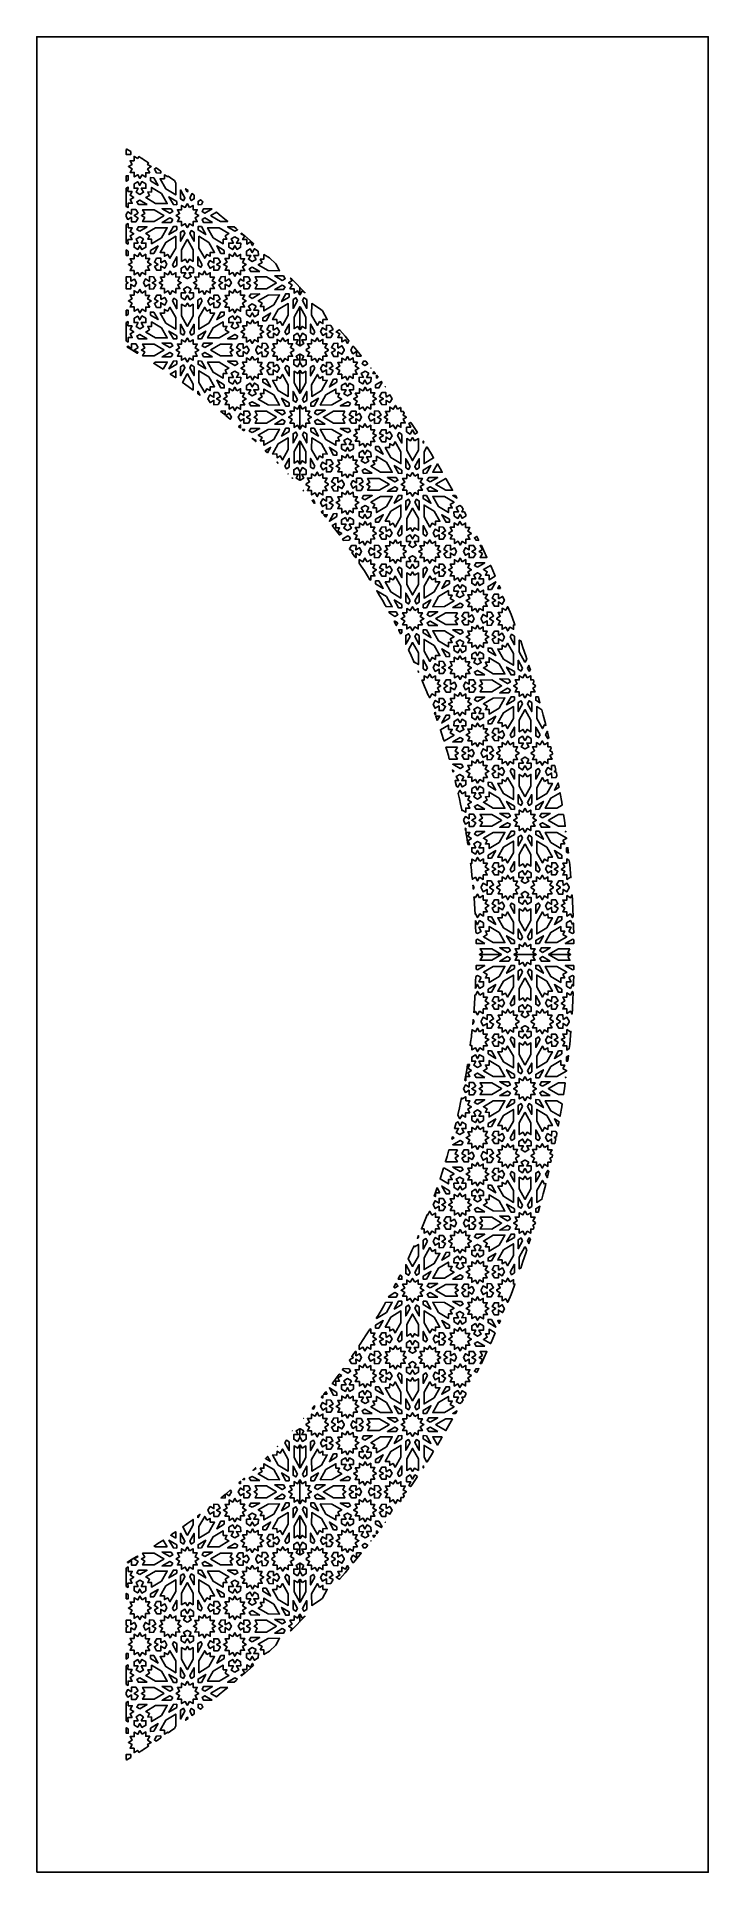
# Model space of a CAD drawing. Extents: x -375 to 375, y -1025 to 1025.
import ezdxf

# ---------------------------------------------------------------- set-up
doc = ezdxf.new("R2010")
doc.units = 0
doc.layers.add('LAYER_1', color=18, linetype='CONTINUOUS')

msp = doc.modelspace()

# ---------------------------------------------------------------- linework, layer by layer
at = {"layer": 'LAYER_1'}
for points in [[(-375, -1025), (375, -1025), (375, 1025), (-375, 1025)], [(-269.9, 896.8), (-269.9, 893.4), (-274.9, 893.4), (-275, 893.6), (-275, 899), (-274.2, 899.5)], [(-262.1, 888.9), (-260.9, 891.1), (-257.6, 888.9), (-257.5, 888.8), (-257.4, 888.8), (-255.4, 887.5), (-253.5, 886.2), (-253.5, 886.2), (-253.4, 886.2), (-250.1, 884), (-251.2, 882.1), (-247, 879.9), (-251.1, 877.3), (-248.8, 873.1), (-253.3, 873.1), (-253.3, 868.3), (-257.4, 870.7), (-259.7, 866.7), (-262, 870.8), (-266.1, 868.5), (-266.1, 873.4), (-270.7, 873.4), (-268.4, 877.5), (-272.5, 879.9), (-268.5, 882.3), (-270.8, 886.5), (-266.3, 886.5), (-266.2, 891.3)], [(-272.9, 864.8), (-275, 863.6), (-275, 869.7), (-272.8, 869.7)], [(-253.1, 860.7), (-253, 855.8), (-258.2, 855.8), (-255.7, 851.2), (-259.8, 848.9), (-264.1, 851.5), (-261.7, 855.8), (-266.3, 855.8), (-266.3, 860.6), (-262.2, 863), (-259.9, 858.9), (-257.5, 863.2)], [(-244.3, 867.5), (-239.5, 859), (-248, 864.2), (-248, 867.6)], [(-236.4, 874.8), (-236.4, 872.7), (-241.1, 872.8), (-243.6, 877.2), (-241.7, 878.4)], [(-228.6, 868.5), (-228.2, 869.2), (-222.9, 865.4), (-221.3, 864.3), (-219.7, 861.4), (-219.8, 848.4), (-230.9, 855.1), (-237.2, 866.4), (-232.3, 866.3), (-232.3, 870.6)], [(-273.1, 852), (-268.5, 852), (-270.8, 848), (-266.6, 845.5), (-270.7, 843.1), (-268.3, 839), (-272.9, 839), (-272.9, 834.1), (-275, 835.3), (-275, 855.8), (-273, 857)], [(-251.7, 837.6), (-261.5, 837.7), (-263.2, 840.7), (-260, 842.5)], [(-235.7, 850), (-229.3, 838.7), (-242.3, 838.8), (-253.2, 845.3), (-249, 847.8), (-251, 851.5), (-246.8, 851.6), (-246.8, 856.6)], [(-218.7, 841.1), (-218.7, 837.4), (-222.4, 837.5), (-227.3, 846.3)], [(-209.4, 845), (-209.4, 845), (-214.3, 853.8), (-214.3, 843.8), (-214.3, 843.8), (-214.3, 853.9)], [(-209.4, 845), (-211.1, 841.8), (-214.3, 843.8), (-214.3, 843.8), (-211.1, 841.9), (-209.4, 845)], [(-206, 853.2), (-206.7, 851.8), (-206.7, 851.9), (-206.8, 851.8), (-206.8, 851.9), (-206.8, 851.8), (-208.7, 855.2)], [(-199.2, 848.1), (-199.2, 843.8), (-202.4, 841.9), (-204.1, 845), (-201.5, 849.8)], [(-190.6, 841.7), (-189.3, 840.7), (-191.1, 837.5), (-194.8, 837.4), (-194.8, 841.1), (-192.1, 842.8)], [(-261.8, 827.9), (-266.3, 825.2), (-261.8, 822.5), (-264.3, 818.4), (-269.2, 818.4), (-269.2, 823.4), (-273.3, 821), (-275, 824.1), (-275, 826.3), (-273.3, 829.4), (-269.2, 827), (-269.2, 832), (-264.3, 832)], [(-232.9, 825.3), (-232.9, 825.2), (-232.9, 825.1), (-244, 818.6), (-256.8, 818.6), (-254.4, 823), (-258, 825.2), (-254.4, 827.5), (-256.8, 831.8), (-244, 831.8)], [(-224.9, 832.9), (-223.1, 829.7), (-226.4, 827.8), (-234.9, 832.9)], [(-223.1, 820.7), (-224.9, 817.5), (-234.9, 817.5), (-226.4, 822.6)], [(-204.3, 834.3), (-200.3, 836.6), (-200.3, 831.8), (-195.7, 831.8), (-198.1, 827.5), (-194.1, 825.2), (-198.1, 822.8), (-195.7, 818.5), (-200.3, 818.5), (-200.3, 813.7), (-204.3, 816.1), (-206.7, 811.9), (-206.8, 811.9), (-206.8, 811.9), (-209.2, 816.1), (-213.2, 813.7), (-213.2, 818.5), (-217.9, 818.5), (-215.5, 822.8), (-219.4, 825.2), (-215.5, 827.5), (-217.9, 831.8), (-213.2, 831.8), (-213.2, 836.6), (-209.2, 834.3), (-206.8, 838.4), (-206.8, 838.4), (-206.7, 838.4)], [(-179.1, 832.7), (-187.2, 827.8), (-190.4, 829.7), (-188.6, 832.9), (-179.4, 832.9)], [(-178.7, 817.5), (-188.6, 817.5), (-190.4, 820.7), (-187.2, 822.6)], [(-171.4, 826.6), (-165, 821.4), (-161.6, 818.6), (-169.6, 818.6), (-180.6, 825.1), (-180.6, 825.2), (-180.6, 825.3), (-174.4, 829)], [(-272.9, 811.4), (-268.3, 811.5), (-270.7, 807.3), (-266.6, 804.9), (-270.8, 802.5), (-268.5, 798.4), (-273.1, 798.4), (-273, 793.4), (-275, 794.6), (-275, 815.1), (-272.9, 816.3)], [(-255.7, 799.2), (-258.2, 794.6), (-253, 794.6), (-253.1, 789.8), (-257.5, 787.2), (-259.9, 791.5), (-262.2, 787.4), (-266.3, 789.8), (-266.3, 794.6), (-261.7, 794.6), (-264.1, 798.9), (-259.8, 801.5)], [(-260, 807.9), (-263.2, 809.7), (-261.5, 812.7), (-251.7, 812.8)], [(-235.7, 800.4), (-246.8, 793.8), (-246.8, 798.8), (-251, 798.9), (-249, 802.6), (-253.2, 805.1), (-242.3, 811.6), (-229.3, 811.7)], [(-219.7, 789), (-226.2, 777.5), (-228.6, 781.9), (-232.3, 779.8), (-232.3, 784.1), (-237.2, 784.1), (-230.9, 795.3), (-219.8, 802.1)], [(-218.7, 809.3), (-227.3, 804.1), (-222.4, 812.9), (-218.7, 813)], [(-211.1, 808.5), (-214.3, 806.5), (-214.3, 796.5), (-209.4, 805.4)], [(-209.4, 805.4), (-209.4, 805.4), (-209.4, 805.3), (-214.3, 796.5), (-214.3, 806.5), (-214.3, 806.5), (-214.3, 806.6), (-211.1, 808.5)], [(-199.2, 806.6), (-199.2, 796.5), (-204.1, 805.4), (-202.4, 808.5)], [(-191.1, 812.9), (-186.2, 804.1), (-194.8, 809.3), (-194.8, 813)], [(-182.6, 795.3), (-176.3, 784.1), (-181.2, 784.1), (-181.3, 779.8), (-184.9, 781.9), (-187.4, 777.5), (-193.8, 789), (-193.8, 802.1)], [(-171.2, 811.6), (-160.3, 805.1), (-164.5, 802.6), (-162.5, 798.9), (-166.7, 798.8), (-166.7, 793.8), (-177.8, 800.4), (-184.2, 811.7)], [(-154.5, 812.7), (-152.4, 810.9), (-150.7, 809.5), (-153.6, 807.9), (-161.8, 812.8)], [(-149.4, 798.9), (-151.9, 794.6), (-147.2, 794.6), (-147.3, 789.8), (-151.3, 787.4), (-153.6, 791.5), (-156.1, 787.2), (-160.4, 789.8), (-160.5, 794.6), (-155.3, 794.6), (-157.9, 799.2), (-153.7, 801.5)], [(-139.7, 800.1), (-133.4, 794.6), (-132.8, 794), (-134.1, 791.7), (-136.4, 795.8), (-140.5, 793.4), (-140.5, 798.4), (-145.1, 798.4), (-142.7, 802.5), (-146.9, 804.9), (-145.9, 805.5)], [(-272.9, 785.6), (-272.8, 780.7), (-275, 780.8), (-275, 786.8)], [(-257.4, 779.7), (-253.3, 782.1), (-253.3, 777.3), (-248.8, 777.3), (-251.1, 773.1), (-247, 770.5), (-251.2, 768.3), (-248.9, 764.2), (-253.5, 764.2), (-253.5, 759.3), (-257.5, 761.6), (-259.8, 757.5), (-262.1, 761.5), (-266.2, 759.1), (-266.3, 763.9), (-270.8, 763.9), (-268.5, 768.1), (-272.5, 770.5), (-268.4, 772.9), (-270.7, 777), (-266.1, 777), (-266.1, 781.9), (-262, 779.6), (-259.7, 783.7)], [(-244.3, 782.9), (-248, 782.8), (-248, 786.2), (-239.5, 791.4)], [(-218.6, 769.4), (-221.8, 767.5), (-223.4, 770.4), (-218.6, 779.2)], [(-200.3, 786.9), (-200.3, 774), (-204.5, 776.5), (-206.7, 772.8), (-206.8, 772.9), (-206.8, 772.8), (-209, 776.5), (-213.2, 774), (-213.2, 786.9), (-206.8, 798.5), (-206.8, 798.5), (-206.8, 798.5), (-206.7, 798.5), (-206.7, 798.5)], [(-190.1, 770.4), (-191.7, 767.5), (-194.9, 769.4), (-194.9, 779.2)], [(-165.6, 786.2), (-165.5, 782.8), (-169.3, 782.9), (-174, 791.4)], [(-151.5, 779.6), (-147.4, 781.9), (-147.4, 777), (-142.8, 777), (-145.1, 772.9), (-141, 770.5), (-145, 768.1), (-142.7, 763.9), (-147.3, 763.9), (-147.3, 759.1), (-151.4, 761.5), (-153.7, 757.5), (-156, 761.6), (-160, 759.3), (-160, 764.2), (-164.6, 764.2), (-162.3, 768.3), (-166.5, 770.5), (-162.4, 773.1), (-164.8, 777.3), (-160.2, 777.3), (-160.2, 782.1), (-156.1, 779.7), (-153.8, 783.7)], [(-127.5, 785.6), (-127.4, 780.8), (-132.6, 780.8), (-130, 776.2), (-134.2, 773.9), (-138.5, 776.4), (-136, 780.8), (-140.7, 780.7), (-140.6, 785.6), (-136.6, 788), (-134.3, 783.9), (-131.8, 788.2)], [(-114.9, 777.9), (-114.7, 777.7), (-108.5, 771.9), (-108.1, 771.5), (-103.7, 763.6), (-116.7, 763.8), (-127.6, 770.3), (-123.4, 772.8), (-125.4, 776.5), (-121.2, 776.6), (-121.2, 781.6)], [(-236.4, 772.4), (-231.9, 775), (-229.7, 770.8), (-232.1, 766.4), (-236.4, 768.9), (-236.3, 764.1), (-241, 764.2), (-243.4, 768.3), (-239.4, 770.7), (-243.6, 773.2), (-241.1, 777.6), (-236.4, 777.7)], [(-223.6, 759.1), (-219.6, 761.4), (-219.6, 756.6), (-215, 756.7), (-217.4, 752.4), (-213.5, 750.2), (-217.4, 748), (-215, 743.7), (-219.6, 743.7), (-219.6, 738.9), (-223.6, 741.2), (-226, 737.1), (-228.3, 741.3), (-232.3, 738.9), (-232.3, 743.7), (-236.9, 743.7), (-234.5, 748), (-238.2, 750.2), (-234.5, 752.3), (-236.9, 756.6), (-232.3, 756.6), (-232.3, 761.4), (-228.3, 759.1), (-226, 763.3)], [(-200, 766.4), (-200, 761.3), (-204.9, 761.3), (-202.5, 757.2), (-206.7, 754.8), (-206.8, 754.8), (-206.8, 754.8), (-211, 757.2), (-208.6, 761.3), (-213.5, 761.3), (-213.5, 766.4), (-209.5, 768.9), (-206.8, 764.3), (-206.8, 764.4), (-206.7, 764.3), (-204, 768.9)], [(-185.2, 759.1), (-181.2, 761.4), (-181.3, 756.6), (-176.6, 756.6), (-179, 752.3), (-175.3, 750.2), (-179, 748), (-176.6, 743.7), (-181.3, 743.7), (-181.2, 738.9), (-185.2, 741.3), (-187.6, 737.1), (-189.9, 741.2), (-193.9, 738.9), (-193.9, 743.7), (-198.6, 743.7), (-196.2, 748), (-200, 750.2), (-196.2, 752.4), (-198.6, 756.7), (-193.9, 756.6), (-193.9, 761.4), (-189.9, 759.1), (-187.6, 763.3)], [(-172.4, 777.6), (-169.9, 773.2), (-174.1, 770.7), (-170.1, 768.3), (-172.5, 764.2), (-177.2, 764.1), (-177.1, 768.9), (-181.4, 766.4), (-183.9, 770.8), (-181.6, 775), (-177.1, 772.4), (-177.1, 777.7)], [(-126, 762.6), (-135.9, 762.7), (-137.6, 765.6), (-134.3, 767.5)], [(-269.9, 757), (-269.9, 752), (-265.9, 754.4), (-263.6, 750.2), (-265.9, 745.9), (-269.9, 748.3), (-269.9, 743.4), (-274.9, 743.3), (-275, 743.5), (-275, 748.9), (-272.9, 750.2), (-275, 751.4), (-275, 756.8), (-274.9, 757)], [(-257.5, 738.7), (-253.5, 741.1), (-253.5, 736.1), (-248.9, 736.1), (-251.2, 732.1), (-247, 729.9), (-251.1, 727.2), (-248.8, 723.1), (-253.3, 723.1), (-253.3, 718.2), (-257.4, 720.6), (-259.7, 716.6), (-262, 720.8), (-266.1, 718.4), (-266.1, 723.3), (-270.7, 723.3), (-268.4, 727.4), (-272.5, 729.9), (-268.5, 732.3), (-270.8, 736.4), (-266.3, 736.4), (-266.2, 741.2), (-262.1, 738.8), (-259.8, 742.8)], [(-244.4, 757), (-241.9, 752.5), (-246, 750.2), (-246, 750.2), (-246, 750.2), (-246, 750.2), (-246, 750.2), (-241.9, 747.8), (-244.4, 743.4), (-249.1, 743.2), (-249.1, 748.5), (-253.6, 745.9), (-255.9, 750.2), (-255.9, 750.2), (-255.9, 750.2), (-255.9, 750.2), (-255.9, 750.2), (-255.9, 750.2), (-255.9, 750.2), (-255.9, 750.2), (-255.9, 750.2), (-253.6, 754.5), (-249.1, 751.8), (-249.1, 757.1)], [(-202.5, 743.1), (-204.9, 739), (-200, 739), (-200, 733.8), (-204, 731.3), (-206.7, 735.9), (-206.8, 735.9), (-206.8, 735.9), (-209.5, 731.3), (-213.5, 733.8), (-213.5, 739), (-208.6, 739), (-211, 743.1), (-206.8, 745.5), (-206.8, 745.4), (-206.7, 745.5)], [(-164.4, 751.8), (-159.9, 754.5), (-157.6, 750.2), (-157.6, 750.2), (-157.6, 750.2), (-157.6, 750.2), (-157.6, 750.2), (-157.6, 750.2), (-157.6, 750.2), (-157.6, 750.2), (-157.6, 750.2), (-159.9, 745.9), (-164.4, 748.5), (-164.4, 743.2), (-169.1, 743.4), (-171.6, 747.8), (-167.5, 750.2), (-167.5, 750.2), (-167.5, 750.2), (-167.5, 750.2), (-167.5, 750.2), (-171.6, 752.5), (-169.1, 757), (-164.4, 757.1)], [(-151.4, 738.8), (-147.3, 741.2), (-147.3, 736.4), (-142.7, 736.4), (-145, 732.3), (-141, 729.9), (-145.1, 727.4), (-142.8, 723.3), (-147.4, 723.3), (-147.4, 718.4), (-151.5, 720.8), (-153.8, 716.6), (-156.1, 720.6), (-160.2, 718.2), (-160.2, 723.1), (-164.8, 723.1), (-162.4, 727.2), (-166.5, 729.9), (-162.3, 732.1), (-164.6, 736.1), (-160, 736.1), (-160, 741.1), (-156, 738.7), (-153.7, 742.8)], [(-136.2, 752.9), (-140.6, 750.2), (-136.2, 747.5), (-138.6, 743.3), (-143.6, 743.4), (-143.6, 748.3), (-147.6, 745.9), (-149.9, 750.2), (-147.6, 754.4), (-143.6, 752), (-143.6, 757), (-138.6, 757)], [(-107.3, 750.3), (-107.3, 750.2), (-107.3, 750.1), (-118.3, 743.6), (-131.2, 743.6), (-128.7, 747.9), (-132.3, 750.2), (-128.7, 752.4), (-131.2, 756.8), (-118.3, 756.8)], [(-99.3, 757.8), (-97.5, 754.7), (-100.7, 752.8), (-109.2, 757.9)], [(-97.5, 745.7), (-99.3, 742.5), (-109.2, 742.5), (-100.7, 747.5)], [(-90.1, 754.2), (-84, 748.1), (-81, 745.1), (-81, 736.9), (-81.1, 736.9), (-81.1, 736.9), (-81.1, 736.9), (-81.1, 736.9), (-83.6, 741.1), (-87.5, 738.7), (-87.5, 743.5), (-92.2, 743.5), (-89.8, 747.8), (-93.8, 750.2), (-89.8, 752.6), (-91.4, 755.4)], [(-78, 742), (-75.2, 739.1), (-78.5, 741.1), (-80.9, 736.9), (-80.9, 736.9), (-81, 736.9), (-81, 736.9), (-81, 736.9), (-81, 745.1)], [(-272.9, 714.8), (-275, 713.5), (-275, 719.6), (-272.8, 719.6)], [(-236.4, 731.4), (-232.1, 733.9), (-229.7, 729.5), (-231.9, 725.3), (-236.4, 727.9), (-236.4, 722.6), (-241.1, 722.7), (-243.6, 727.2), (-239.4, 729.7), (-243.4, 732), (-241, 736.2), (-236.3, 736.2)], [(-219.7, 711.4), (-219.8, 698.3), (-230.9, 705.1), (-237.2, 716.3), (-232.3, 716.3), (-232.3, 720.5), (-228.6, 718.5), (-226.2, 722.8)], [(-218.6, 730.9), (-218.6, 721.1), (-223.4, 729.9), (-221.8, 732.9)], [(-204.5, 723.7), (-200.3, 726.2), (-200.3, 713.3), (-206.7, 701.7), (-206.7, 701.8), (-206.8, 701.7), (-206.8, 701.8), (-206.8, 701.7), (-213.2, 713.3), (-213.2, 726.2), (-209, 723.7), (-206.8, 727.4), (-206.8, 727.4), (-206.7, 727.4)], [(-190.1, 729.9), (-194.9, 721.1), (-194.9, 730.9), (-191.7, 732.9)], [(-184.9, 718.5), (-181.3, 720.5), (-181.2, 716.3), (-176.3, 716.3), (-182.6, 705.1), (-193.8, 698.3), (-193.8, 711.4), (-187.4, 722.8)], [(-172.5, 736.2), (-170.1, 732), (-174.1, 729.7), (-169.9, 727.2), (-172.4, 722.7), (-177.1, 722.6), (-177.1, 727.9), (-181.6, 725.3), (-183.9, 729.5), (-181.4, 733.9), (-177.1, 731.4), (-177.2, 736.2)], [(-130, 724.2), (-132.6, 719.6), (-127.4, 719.5), (-127.5, 714.7), (-131.8, 712.2), (-134.3, 716.5), (-136.6, 712.3), (-140.6, 714.8), (-140.7, 719.6), (-136, 719.6), (-138.5, 723.9), (-134.2, 726.5)], [(-134.3, 732.8), (-137.6, 734.7), (-135.9, 737.6), (-126, 737.7)], [(-110.1, 725.4), (-121.2, 718.7), (-121.2, 723.7), (-125.4, 723.8), (-123.4, 727.6), (-127.6, 730.1), (-116.7, 736.5), (-103.7, 736.7)], [(-94.1, 713.9), (-100.5, 702.5), (-103, 706.8), (-106.6, 704.7), (-106.7, 709), (-111.6, 709), (-105.3, 720.2), (-94.1, 727)], [(-93.1, 734.2), (-101.6, 729.1), (-96.8, 737.9), (-93.1, 737.9)], [(-83.7, 730.3), (-88.6, 721.5), (-88.7, 731.5), (-85.5, 733.5)], [(-81, 723.5), (-81, 697.8), (-81.1, 697.9), (-81.1, 697.8), (-81.1, 697.9), (-81.1, 697.8), (-83.4, 701.5), (-87.6, 699), (-87.6, 711.9), (-81.2, 723.5), (-81.1, 723.5), (-81.1, 723.5), (-81.1, 723.5), (-81.1, 723.5)], [(-74.5, 711.9), (-74.5, 699), (-78.7, 701.5), (-80.9, 697.8), (-80.9, 697.9), (-81, 697.8), (-81, 697.9), (-81, 697.8), (-81, 723.5), (-81, 723.5), (-81, 723.5), (-80.9, 723.5), (-80.9, 723.5), (-80.9, 723.5)], [(-73.4, 731.5), (-73.4, 721.5), (-78.3, 730.3), (-76.6, 733.5)], [(-57.9, 720.9), (-56, 718.8), (-50.5, 709), (-55.4, 709), (-55.4, 704.7), (-59.1, 706.8), (-61.5, 702.5), (-68, 713.9), (-67.9, 727)], [(-273.1, 702), (-268.5, 702), (-270.8, 697.9), (-266.6, 695.4), (-270.7, 693), (-268.3, 688.9), (-272.9, 688.9), (-272.9, 684), (-275, 685.3), (-275, 705.8), (-273, 706.9)], [(-253.1, 710.6), (-253, 705.8), (-258.2, 705.7), (-255.7, 701.1), (-259.8, 698.8), (-264.1, 701.4), (-261.7, 705.7), (-266.3, 705.7), (-266.3, 710.5), (-262.2, 713), (-259.9, 708.8), (-257.5, 713.1)], [(-235.7, 699.9), (-229.3, 688.6), (-242.3, 688.7), (-253.2, 695.2), (-249, 697.7), (-251, 701.5), (-246.8, 701.5), (-246.8, 706.5)], [(-244.3, 717.4), (-239.5, 709), (-248, 714.1), (-248, 717.5)], [(-209.4, 695), (-209.4, 694.9), (-214.3, 703.8), (-214.3, 693.7), (-214.3, 693.7), (-214.3, 703.8)], [(-199.2, 693.7), (-202.4, 691.8), (-204.1, 695), (-199.2, 703.8)], [(-166.7, 701.5), (-162.5, 701.5), (-164.5, 697.7), (-160.3, 695.2), (-171.2, 688.7), (-184.2, 688.6), (-177.8, 699.9), (-166.7, 706.5)], [(-165.6, 714.1), (-174, 709), (-169.3, 717.4), (-165.5, 717.5)], [(-153.6, 708.8), (-151.3, 713), (-147.3, 710.5), (-147.2, 705.7), (-151.9, 705.7), (-149.4, 701.4), (-153.7, 698.8), (-157.9, 701.1), (-155.3, 705.7), (-160.5, 705.8), (-160.4, 710.6), (-156.1, 713.1)], [(-131.8, 704.6), (-127.7, 707.1), (-127.7, 702.2), (-123.1, 702.2), (-125.5, 698.1), (-121.4, 695.4), (-125.6, 693.2), (-123.3, 689.1), (-127.9, 689.1), (-127.8, 684.2), (-131.9, 686.6), (-134.2, 682.4), (-136.5, 686.5), (-140.6, 684), (-140.6, 688.9), (-145.2, 688.9), (-142.8, 693), (-146.9, 695.4), (-142.7, 697.9), (-145.1, 702), (-140.5, 702), (-140.5, 706.9), (-136.4, 704.5), (-134.1, 708.7)], [(-118.6, 707.8), (-122.3, 707.8), (-122.3, 711.2), (-113.9, 716.3)], [(-110.8, 697.4), (-106.3, 700), (-104, 695.8), (-106.5, 691.4), (-110.7, 693.8), (-110.7, 689.1), (-115.4, 689.1), (-117.8, 693.3), (-113.8, 695.6), (-118, 698.1), (-115.5, 702.5), (-110.8, 702.7)], [(-93, 694.4), (-96.2, 692.4), (-97.8, 695.4), (-93, 704.1)], [(-64.3, 695.4), (-65.9, 692.4), (-69.1, 694.4), (-69.1, 704.1)], [(-46.6, 702.5), (-44.1, 698.1), (-48.3, 695.6), (-44.2, 693.3), (-46.7, 689.1), (-51.4, 689.1), (-51.3, 693.8), (-55.6, 691.4), (-58, 695.8), (-55.8, 700), (-51.3, 697.4), (-51.3, 702.7)], [(-36.5, 697.2), (-30.7, 690.5), (-26.3, 685.2), (-27.8, 682.4), (-30.2, 686.6), (-34.2, 684.2), (-34.2, 689.1), (-38.8, 689.1), (-36.5, 693.2), (-40.7, 695.4), (-37.1, 697.8)], [(-261.8, 677.8), (-266.3, 675.1), (-261.8, 672.4), (-262.4, 671.5), (-262.7, 671.7), (-265.7, 673.6), (-268.8, 675.4), (-271.9, 677.2), (-273.8, 678.3), (-273.3, 679.3), (-269.2, 676.9), (-269.2, 681.9), (-264.3, 681.9)], [(-251.7, 687.6), (-261.5, 687.7), (-263.2, 690.6), (-260, 692.5)], [(-232.9, 675.2), (-232.9, 675.1), (-232.9, 675.1), (-244, 668.5), (-256.8, 668.6), (-254.4, 672.9), (-258, 675.1), (-254.4, 677.4), (-256.8, 681.7), (-244, 681.7)], [(-224.9, 682.8), (-223.1, 679.6), (-226.4, 677.8), (-234.9, 682.8)], [(-218.7, 691), (-218.7, 687.4), (-222.4, 687.4), (-227.3, 696.2)], [(-204.3, 684.2), (-200.3, 686.5), (-200.3, 681.7), (-195.7, 681.7), (-198.1, 677.5), (-194.1, 675.1), (-198.1, 672.7), (-195.7, 668.4), (-200.3, 668.4), (-200.3, 663.7), (-204.3, 666), (-206.7, 661.8), (-206.8, 661.9), (-206.8, 661.8), (-209.2, 666), (-213.2, 663.7), (-213.2, 668.4), (-217.9, 668.4), (-215.5, 672.7), (-219.4, 675.1), (-215.5, 677.5), (-217.9, 681.7), (-213.2, 681.7), (-213.2, 686.5), (-209.2, 684.2), (-206.8, 688.4), (-206.8, 688.3), (-206.7, 688.4)], [(-209.4, 694.9), (-211.1, 691.7), (-214.3, 693.7), (-214.3, 693.7), (-211.1, 691.8), (-209.4, 694.9)], [(-191.1, 687.4), (-194.8, 687.4), (-194.8, 691), (-186.2, 696.2)], [(-187.2, 677.8), (-190.4, 679.6), (-188.6, 682.8), (-178.7, 682.8)], [(-156.7, 681.7), (-159.1, 677.4), (-155.5, 675.1), (-159.1, 672.9), (-156.7, 668.6), (-169.6, 668.5), (-180.6, 675.1), (-180.6, 675.1), (-180.6, 675.2), (-169.6, 681.7)], [(-150.3, 690.6), (-152, 687.7), (-161.8, 687.6), (-153.6, 692.5)], [(-144.3, 681.9), (-144.3, 676.9), (-140.2, 679.3), (-137.9, 675.1), (-140.2, 670.9), (-144.3, 673.3), (-144.3, 668.3), (-149.2, 668.3), (-151.7, 672.4), (-147.3, 675.1), (-151.7, 677.8), (-149.2, 681.9)], [(-118.7, 682.4), (-116.3, 678), (-120.3, 675.6), (-120.3, 675.6), (-120.3, 675.1), (-120.3, 674.6), (-120.3, 674.6), (-116.3, 672.3), (-118.7, 667.8), (-123.4, 667.7), (-123.5, 673), (-128, 670.3), (-130.2, 674.6), (-130.2, 674.6), (-130.2, 675.1), (-130.2, 675.6), (-130.2, 675.6), (-128, 679.9), (-123.5, 677.3), (-123.4, 682.6)], [(-97.9, 684.6), (-94, 686.9), (-94, 682.1), (-89.3, 682.1), (-91.7, 677.8), (-87.9, 675.6), (-87.9, 675.6), (-87.9, 675.1), (-87.9, 674.6), (-87.9, 674.6), (-91.7, 672.4), (-89.3, 668.1), (-94, 668.2), (-94, 663.4), (-97.9, 665.7), (-100.3, 661.5), (-102.7, 665.7), (-106.6, 663.4), (-106.6, 668.2), (-111.3, 668.2), (-108.9, 672.5), (-112.6, 674.6), (-112.6, 674.6), (-112.6, 675.1), (-112.6, 675.6), (-112.6, 675.6), (-108.9, 677.8), (-111.3, 682.1), (-106.6, 682.1), (-106.6, 686.9), (-102.7, 684.5), (-100.3, 688.7)], [(-81.1, 689.3), (-81.1, 689.4), (-81.1, 689.3), (-81.1, 689.4), (-81, 689.3), (-81, 679.8), (-81.1, 679.8), (-81.1, 679.8), (-81.1, 679.8), (-81.1, 679.8), (-85.3, 682.2), (-83, 686.3), (-87.9, 686.3), (-87.9, 691.4), (-83.8, 693.9)], [(-74.2, 691.4), (-74.2, 686.3), (-79.1, 686.3), (-76.7, 682.2), (-80.9, 679.8), (-80.9, 679.8), (-81, 679.8), (-81, 679.8), (-81, 679.8), (-81, 689.3), (-81, 689.4), (-81, 689.3), (-80.9, 689.4), (-80.9, 689.3), (-78.2, 693.9)], [(-59.4, 684.5), (-55.4, 686.9), (-55.4, 682.1), (-50.8, 682.1), (-53.2, 677.8), (-49.4, 675.6), (-49.4, 675.6), (-49.4, 675.1), (-49.4, 674.6), (-49.4, 674.6), (-53.2, 672.5), (-50.8, 668.2), (-55.4, 668.2), (-55.4, 663.4), (-59.4, 665.7), (-61.7, 661.5), (-64.1, 665.7), (-68.1, 663.4), (-68.1, 668.2), (-72.7, 668.1), (-70.3, 672.4), (-74.2, 674.6), (-74.2, 674.6), (-74.2, 675.1), (-74.2, 675.6), (-74.2, 675.6), (-70.3, 677.8), (-72.7, 682.1), (-68.1, 682.1), (-68.1, 686.9), (-64.1, 684.6), (-61.7, 688.7)], [(-38.6, 677.3), (-34.1, 679.9), (-31.8, 675.6), (-31.8, 675.6), (-31.8, 675.1), (-31.8, 674.6), (-31.8, 674.6), (-34.1, 670.3), (-38.6, 673), (-38.6, 667.7), (-43.3, 667.8), (-45.8, 672.3), (-41.7, 674.6), (-41.7, 674.6), (-41.7, 675.1), (-41.7, 675.6), (-41.7, 675.6), (-45.8, 678), (-43.3, 682.4), (-38.6, 682.6)], [(-20.8, 678.8), (-19.3, 676.9), (-13.6, 670), (-12.6, 668.7), (-12.8, 668.3), (-17.8, 668.3), (-17.8, 673.3), (-21.8, 670.9), (-24.1, 675.1), (-21.8, 679.3)], [(-233.9, 653.6), (-235.7, 654.8), (-238.7, 656.8), (-241.6, 658.7), (-244.3, 660.4), (-242.3, 661.5), (-229.3, 661.7)], [(-223.1, 670.6), (-224.9, 667.5), (-234.9, 667.4), (-226.4, 672.5)], [(-218.7, 659.2), (-227.3, 654.1), (-222.4, 662.8), (-218.7, 662.9)], [(-209.4, 655.3), (-209.4, 655.3), (-211.1, 658.4), (-214.3, 656.5), (-214.3, 646.5), (-209.4, 655.3), (-209.4, 655.3), (-214.3, 646.4), (-214.3, 656.5), (-214.3, 656.5), (-214.3, 656.5), (-211.1, 658.5)], [(-199.2, 656.5), (-199.2, 646.5), (-204.1, 655.3), (-202.4, 658.5)], [(-191.1, 662.8), (-186.2, 654.1), (-194.8, 659.2), (-194.8, 662.9)], [(-178.7, 667.4), (-188.6, 667.5), (-190.4, 670.6), (-187.2, 672.5)], [(-171.2, 661.5), (-160.3, 655), (-164.5, 652.6), (-162.5, 648.8), (-166.7, 648.7), (-166.7, 643.7), (-177.8, 650.3), (-184.2, 661.7)], [(-152, 662.6), (-150.3, 659.7), (-153.6, 657.8), (-161.8, 662.7)], [(-131.9, 663.7), (-127.8, 666), (-127.9, 661.1), (-123.3, 661.1), (-125.6, 657), (-121.4, 654.8), (-125.5, 652.2), (-123.1, 648), (-127.7, 648), (-127.7, 643.2), (-131.8, 645.6), (-134.1, 641.6), (-136.4, 645.8), (-140.5, 643.4), (-140.5, 648.3), (-145.1, 648.3), (-142.7, 652.4), (-146.9, 654.8), (-142.8, 657.2), (-145.2, 661.4), (-140.6, 661.4), (-140.6, 666.2), (-136.5, 663.8), (-134.2, 667.8)], [(-110.7, 656.4), (-106.5, 658.9), (-104, 654.5), (-106.3, 650.3), (-110.8, 652.9), (-110.8, 647.6), (-115.5, 647.7), (-118, 652.2), (-113.8, 654.6), (-117.8, 657), (-115.4, 661.2), (-110.7, 661.2)], [(-93, 655.9), (-93, 646.1), (-97.8, 654.9), (-96.2, 657.8)], [(-81, 660.9), (-81.1, 660.9), (-81.1, 660.9), (-81.1, 660.9), (-81.1, 660.9), (-83.8, 656.4), (-87.9, 658.9), (-87.9, 664), (-83, 664), (-85.3, 668.1), (-81.1, 670.5), (-81.1, 670.5), (-81.1, 670.5), (-81.1, 670.5), (-81, 670.5)], [(-76.7, 668.1), (-79.1, 664), (-74.2, 664), (-74.2, 658.9), (-78.2, 656.4), (-80.9, 660.9), (-80.9, 660.9), (-81, 660.9), (-81, 660.9), (-81, 660.9), (-81, 670.5), (-81, 670.5), (-81, 670.5), (-80.9, 670.5), (-80.9, 670.5)], [(-64.3, 654.9), (-69.1, 646.1), (-69.1, 655.9), (-65.9, 657.8)], [(-46.7, 661.2), (-44.2, 657), (-48.3, 654.6), (-44.1, 652.2), (-46.6, 647.7), (-51.3, 647.6), (-51.3, 652.9), (-55.8, 650.3), (-58, 654.5), (-55.6, 658.9), (-51.3, 656.4), (-51.4, 661.2)], [(-25.6, 663.8), (-21.5, 666.2), (-21.4, 661.4), (-16.9, 661.4), (-19.2, 657.2), (-15.2, 654.8), (-19.3, 652.4), (-17, 648.3), (-21.6, 648.3), (-21.6, 643.4), (-25.6, 645.8), (-28, 641.6), (-30.3, 645.6), (-34.4, 643.2), (-34.4, 648), (-38.9, 648), (-36.6, 652.2), (-40.7, 654.8), (-36.5, 657), (-38.8, 661.1), (-34.2, 661.1), (-34.2, 666), (-30.2, 663.7), (-27.8, 667.8)], [(-5.3, 659.7), (-8.5, 657.8), (-11.7, 659.7), (-10.1, 662.6), (-7.6, 662.6)], [(-219.7, 644.1), (-221.2, 645.1), (-224.1, 647.1), (-225.8, 648.3), (-219.8, 652)], [(-200.3, 636.9), (-200.3, 630.3), (-204.2, 633.1), (-209.8, 637.2), (-212.1, 638.8), (-206.8, 648.4), (-206.8, 648.4), (-206.8, 648.4), (-206.7, 648.4), (-206.7, 648.4)], [(-182.6, 645.2), (-176.3, 634), (-181.2, 634), (-181.3, 629.7), (-184.9, 631.8), (-187.4, 627.5), (-193.8, 638.9), (-193.8, 652)], [(-165.6, 636.2), (-165.5, 632.8), (-169.3, 632.8), (-174, 641.3)], [(-149.4, 648.9), (-151.9, 644.5), (-147.2, 644.6), (-147.3, 639.7), (-151.3, 637.3), (-153.6, 641.5), (-156.1, 637.1), (-160.4, 639.7), (-160.5, 644.5), (-155.3, 644.5), (-157.9, 649.1), (-153.7, 651.4)], [(-127.5, 635.6), (-127.4, 630.7), (-132.6, 630.7), (-130, 626.1), (-134.2, 623.8), (-138.5, 626.4), (-136, 630.7), (-140.7, 630.7), (-140.6, 635.5), (-136.6, 637.9), (-134.3, 633.8), (-131.8, 638.1)], [(-118.6, 642.4), (-113.9, 633.9), (-122.3, 639.1), (-122.3, 642.5)], [(-94.1, 636.3), (-94.1, 623.3), (-105.3, 630), (-111.6, 641.3), (-106.7, 641.2), (-106.6, 645.5), (-103, 643.4), (-100.5, 647.8)], [(-81, 626.8), (-81.1, 626.8), (-81.1, 626.8), (-81.1, 626.8), (-81.1, 626.8), (-81.2, 626.8), (-87.6, 638.3), (-87.6, 651.3), (-83.4, 648.8), (-81.1, 652.4), (-81.1, 652.4), (-81.1, 652.4), (-81.1, 652.4), (-81, 652.4)], [(-78.7, 648.8), (-74.5, 651.3), (-74.5, 638.3), (-80.9, 626.8), (-80.9, 626.8), (-80.9, 626.8), (-81, 626.8), (-81, 626.8), (-81, 626.8), (-81, 652.4), (-81, 652.4), (-81, 652.4), (-80.9, 652.4), (-80.9, 652.4)], [(-59.1, 643.4), (-55.4, 645.5), (-55.4, 641.2), (-50.5, 641.3), (-56.8, 630), (-67.9, 623.3), (-68, 636.3), (-61.5, 647.8)], [(-39.7, 639.1), (-48.2, 633.9), (-43.4, 642.4), (-39.7, 642.5)], [(-27.8, 633.8), (-25.5, 637.9), (-21.4, 635.5), (-21.4, 630.7), (-26, 630.7), (-23.6, 626.4), (-27.9, 623.8), (-32, 626.1), (-29.5, 630.7), (-34.7, 630.7), (-34.6, 635.6), (-30.2, 638.1)], [(-4.2, 649.1), (-6.7, 644.5), (-1.6, 644.5), (-1.7, 639.7), (-6, 637.1), (-8.4, 641.5), (-10.7, 637.3), (-14.8, 639.7), (-14.9, 644.6), (-10.2, 644.5), (-12.6, 648.9), (-8.3, 651.4)], [(-1.5, 654.8), (-1.8, 655), (-1.7, 655.1)], [(3.1, 648.9), (3.3, 648.7), (0.4, 648.8), (1.6, 650.9)], [(10.7, 639.1), (7.2, 632.8), (3.5, 632.8), (3.5, 636.2), (9.9, 640.1)], [(6.4, 644.8), (4.6, 643.7), (4.6, 647)], [(-192.3, 624.4), (-193, 624.9), (-194.9, 626.3), (-194.9, 629.1)], [(-172.4, 627.5), (-169.9, 623.1), (-174.1, 620.6), (-170.1, 618.2), (-172.5, 614.1), (-177.2, 614), (-177.1, 618.8), (-181.4, 616.3), (-183.9, 620.7), (-181.6, 625), (-177.1, 622.4), (-177.1, 627.6)], [(-151.5, 629.5), (-147.4, 631.9), (-147.4, 626.9), (-142.8, 626.9), (-145.1, 622.9), (-141, 620.4), (-145, 618), (-142.7, 613.9), (-147.3, 613.9), (-147.3, 609), (-151.4, 611.4), (-153.7, 607.4), (-156, 611.6), (-160, 609.2), (-160, 614.1), (-164.6, 614.1), (-162.3, 618.2), (-166.5, 620.4), (-162.4, 623.1), (-164.8, 627.2), (-160.2, 627.2), (-160.2, 632), (-156.1, 629.6), (-153.8, 633.6)], [(-126, 612.6), (-135.9, 612.6), (-137.6, 615.6), (-134.3, 617.4)], [(-110.1, 624.9), (-103.7, 613.6), (-116.7, 613.7), (-127.6, 620.2), (-123.4, 622.7), (-125.4, 626.5), (-121.2, 626.5), (-121.2, 631.5)], [(-93.1, 616), (-93.1, 612.4), (-96.8, 612.4), (-101.6, 621.2)], [(-83.7, 619.9), (-85.5, 616.8), (-88.7, 618.7), (-88.6, 628.8)], [(-73.4, 618.7), (-76.6, 616.8), (-78.3, 619.9), (-73.4, 628.8)], [(-65.3, 612.4), (-69, 612.4), (-69, 616), (-60.4, 621.2)], [(-40.9, 626.5), (-36.7, 626.5), (-38.7, 622.7), (-34.4, 620.2), (-45.4, 613.7), (-58.4, 613.6), (-52, 624.9), (-40.8, 631.5)], [(-24.5, 615.6), (-26.2, 612.6), (-36, 612.6), (-27.7, 617.4)], [(-6, 629.6), (-1.9, 632), (-1.9, 627.2), (2.7, 627.2), (0.4, 623.1), (4.4, 620.4), (0.3, 618.2), (2.6, 614.1), (-2, 614.1), (-2, 609.2), (-6.1, 611.6), (-8.4, 607.4), (-10.7, 611.4), (-14.8, 609), (-14.8, 613.9), (-19.4, 613.9), (-17, 618), (-21.1, 620.4), (-16.9, 622.9), (-19.2, 626.9), (-14.6, 626.9), (-14.6, 631.9), (-10.6, 629.5), (-8.3, 633.6)], [(15.1, 622.4), (19.5, 625), (21.8, 620.7), (19.3, 616.3), (15.1, 618.8), (15.1, 614), (10.4, 614.1), (8, 618.2), (12.1, 620.6), (7.8, 623.1), (10.3, 627.5), (15, 627.6)], [(14.5, 634), (14.2, 634), (14.3, 634.2)], [(-164.4, 602.4), (-166.1, 603.8), (-169.4, 606.5), (-169.1, 606.9), (-164.4, 607)], [(-157.6, 600.1), (-157.6, 600.1), (-157.6, 600.1), (-157.6, 600.1), (-157.6, 600.1), (-157.6, 600.1), (-157.6, 600.1), (-157.6, 600.1), (-157.6, 600.1), (-158.9, 597.8), (-160.9, 599.5), (-163.9, 602), (-159.9, 604.4)], [(-136.2, 602.8), (-140.6, 600.1), (-136.2, 597.4), (-138.6, 593.3), (-143.6, 593.3), (-143.6, 598.3), (-147.6, 595.9), (-149.9, 600.1), (-147.6, 604.3), (-143.6, 601.9), (-143.6, 606.9), (-138.6, 606.9)], [(-107.3, 600.2), (-107.3, 600.1), (-107.3, 600), (-118.3, 593.5), (-131.2, 593.5), (-128.7, 597.8), (-132.3, 600.1), (-128.7, 602.4), (-131.2, 606.7), (-118.3, 606.7)], [(-99.3, 607.8), (-97.5, 604.6), (-100.7, 602.7), (-109.2, 607.8)], [(-97.5, 595.6), (-99.3, 592.4), (-109.2, 592.4), (-100.7, 597.5)], [(-81, 586.8), (-81.1, 586.8), (-81.1, 586.8), (-81.1, 586.8), (-81.1, 586.8), (-83.6, 591), (-87.5, 588.7), (-87.5, 593.4), (-92.2, 593.4), (-89.8, 597.7), (-93.8, 600.1), (-89.8, 602.5), (-92.2, 606.8), (-87.5, 606.8), (-87.5, 611.5), (-83.6, 609.2), (-81.1, 613.4), (-81.1, 613.3), (-81.1, 613.4), (-81.1, 613.3), (-81, 613.4)], [(-78.5, 609.2), (-74.5, 611.5), (-74.5, 606.8), (-69.8, 606.8), (-72.2, 602.5), (-68.2, 600.1), (-72.2, 597.7), (-69.8, 593.4), (-74.5, 593.4), (-74.5, 588.7), (-78.5, 591), (-80.9, 586.8), (-80.9, 586.8), (-81, 586.8), (-81, 586.8), (-81, 586.8), (-81, 613.4), (-81, 613.3), (-81, 613.4), (-80.9, 613.3), (-80.9, 613.4)], [(-61.3, 602.7), (-64.6, 604.6), (-62.8, 607.8), (-52.8, 607.8)], [(-52.8, 592.4), (-62.8, 592.4), (-64.6, 595.6), (-61.3, 597.5)], [(-30.8, 606.7), (-33.3, 602.4), (-29.7, 600.1), (-33.3, 597.8), (-30.8, 593.5), (-43.7, 593.5), (-54.8, 600), (-54.7, 600.1), (-54.8, 600.2), (-43.7, 606.7)], [(-18.4, 606.9), (-18.5, 601.9), (-14.4, 604.3), (-12.1, 600.1), (-14.4, 595.9), (-18.5, 598.3), (-18.4, 593.3), (-23.4, 593.3), (-25.9, 597.4), (-21.4, 600.1), (-25.9, 602.8), (-23.4, 606.9)], [(7.1, 606.9), (9.6, 602.5), (5.5, 600.1), (5.5, 600.1), (5.5, 600.1), (5.5, 600.1), (5.5, 600.1), (9.6, 597.7), (7.1, 593.3), (2.4, 593.1), (2.3, 598.4), (-2.1, 595.8), (-4.4, 600.1), (-4.4, 600.1), (-4.4, 600.1), (-4.4, 600.1), (-4.4, 600.1), (-4.4, 600.1), (-4.4, 600.1), (-4.4, 600.1), (-4.4, 600.1), (-2.1, 604.4), (2.3, 601.8), (2.4, 607)], [(27.9, 609), (31.2, 611), (31.8, 610.1), (31.8, 606.6), (34.3, 606.6), (35.4, 605), (35.5, 604.8), (34.1, 602.3), (37.9, 600.1), (34.1, 597.9), (36.5, 593.6), (31.8, 593.6), (31.8, 588.8), (27.9, 591.2), (25.5, 587), (23.1, 591.2), (19.2, 588.9), (19.2, 593.7), (14.5, 593.7), (16.9, 597.9), (13.2, 600.1), (16.9, 602.3), (14.5, 606.5), (19.2, 606.5), (19.2, 611.3), (23.1, 609), (25.5, 613.2)], [(-147.3, 587.8), (-149.5, 589.8), (-147.3, 591.2)], [(-143.6, 584.7), (-145.5, 586.3), (-145.5, 586.3), (-142.7, 586.3)], [(-134.3, 582.8), (-137.6, 584.6), (-135.9, 587.6), (-126, 587.6)], [(-130, 574.1), (-130.7, 572.9), (-134.3, 576.3), (-134.2, 576.4)], [(-110.1, 575.3), (-121.2, 568.7), (-121.2, 573.7), (-125.4, 573.7), (-123.4, 577.5), (-127.6, 580), (-116.7, 586.5), (-103.7, 586.6)], [(-94.1, 563.9), (-100.5, 552.4), (-103, 556.8), (-106.6, 554.7), (-106.7, 559), (-111.6, 558.9), (-105.3, 570.2), (-94.1, 576.9)], [(-93.1, 584.2), (-101.6, 579), (-96.8, 587.8), (-93.1, 587.8)], [(-83.7, 580.3), (-88.6, 571.4), (-88.7, 581.5), (-85.5, 583.4)], [(-73.4, 581.5), (-73.4, 571.4), (-78.3, 580.3), (-76.6, 583.4)], [(-65.3, 587.8), (-60.4, 579), (-69, 584.2), (-69, 587.8)], [(-56.8, 570.2), (-50.5, 558.9), (-55.4, 559), (-55.4, 554.7), (-59.1, 556.8), (-61.5, 552.4), (-68, 563.9), (-67.9, 576.9)], [(-45.4, 586.5), (-34.4, 580), (-38.7, 577.5), (-36.7, 573.7), (-40.9, 573.7), (-40.8, 568.7), (-52, 575.3), (-58.4, 586.6)], [(-26.2, 587.6), (-24.5, 584.6), (-27.7, 582.8), (-36, 587.6)], [(-23.6, 573.8), (-26, 569.5), (-21.4, 569.5), (-21.4, 564.7), (-25.5, 562.2), (-27.8, 566.4), (-30.2, 562.1), (-34.6, 564.6), (-34.7, 569.5), (-29.5, 569.5), (-32, 574.1), (-27.9, 576.4)], [(-6.1, 588.6), (-2, 591), (-2, 586.1), (2.6, 586.1), (0.3, 582), (4.4, 579.8), (0.4, 577.1), (2.7, 573), (-1.9, 573), (-1.9, 568.1), (-6, 570.6), (-8.3, 566.5), (-10.6, 570.7), (-14.6, 568.3), (-14.6, 573.2), (-19.2, 573.3), (-16.9, 577.3), (-21.1, 579.8), (-17, 582.2), (-19.4, 586.3), (-14.8, 586.3), (-14.8, 591.2), (-10.7, 588.7), (-8.4, 592.8)], [(15.1, 581.4), (19.3, 583.9), (21.8, 579.4), (19.5, 575.2), (15.1, 577.8), (15, 572.6), (10.3, 572.7), (7.8, 577.1), (12.1, 579.6), (8, 582), (10.4, 586.1), (15.1, 586.1)], [(32.8, 580.8), (32.8, 571.1), (28, 579.8), (29.7, 582.8)], [(45.8, 589.8), (50.2, 583), (47.4, 581.3), (44.7, 585.8), (44.7, 585.8), (44.7, 585.8), (42, 581.3), (38, 583.8), (38, 588.9), (42.8, 588.9), (40.5, 593), (42.7, 594.3)], [(46.9, 573.7), (51.2, 576.2), (51.2, 563.2), (44.8, 551.7), (44.7, 551.7), (44.7, 551.7), (44.7, 551.7), (44.6, 551.7), (38.2, 563.2), (38.2, 576.2), (42.5, 573.7), (44.7, 577.3), (44.7, 577.3), (44.7, 577.3)], [(-117.3, 560.2), (-119.8, 562.6), (-113.9, 566.3)], [(-93, 544.3), (-96.2, 542.4), (-97.8, 545.3), (-93, 554.1)], [(-81, 573.4), (-81, 547.7), (-81.1, 547.8), (-81.1, 547.7), (-81.1, 547.8), (-81.1, 547.7), (-83.4, 551.4), (-87.6, 548.9), (-87.6, 561.9), (-81.2, 573.4), (-81.1, 573.4), (-81.1, 573.4), (-81.1, 573.4), (-81.1, 573.4)], [(-74.5, 561.9), (-74.5, 548.9), (-78.7, 551.4), (-80.9, 547.7), (-80.9, 547.8), (-81, 547.7), (-81, 547.8), (-81, 547.7), (-81, 573.4), (-81, 573.4), (-81, 573.4), (-80.9, 573.4), (-80.9, 573.4), (-80.9, 573.4)], [(-64.3, 545.3), (-65.9, 542.4), (-69.1, 544.3), (-69.1, 554.1)], [(-39.7, 561.1), (-39.7, 557.7), (-43.4, 557.8), (-48.2, 566.3)], [(-25.6, 554.4), (-21.6, 556.8), (-21.6, 551.9), (-17, 551.9), (-19.3, 547.8), (-15.2, 545.3), (-19.2, 543), (-16.9, 538.8), (-21.4, 538.8), (-21.5, 534), (-25.6, 536.4), (-27.8, 532.4), (-30.2, 536.5), (-34.2, 534.1), (-34.2, 539.1), (-38.8, 539.1), (-36.5, 543.1), (-40.7, 545.3), (-36.6, 548), (-38.9, 552.2), (-34.4, 552.1), (-34.4, 557), (-30.3, 554.6), (-28, 558.6)], [(-1.7, 560.5), (-1.6, 555.7), (-6.7, 555.7), (-4.2, 551.1), (-8.3, 548.8), (-12.6, 551.3), (-10.2, 555.6), (-14.9, 555.6), (-14.8, 560.4), (-10.7, 562.9), (-8.4, 558.7), (-6, 563.1)], [(15.8, 549.9), (22.1, 538.5), (9.1, 538.7), (-1.8, 545.2), (2.5, 547.6), (0.4, 551.4), (4.6, 551.5), (4.6, 556.5)], [(7.2, 567.4), (12, 558.9), (3.5, 564), (3.5, 567.4)], [(31.7, 561.3), (31.7, 548.2), (20.5, 555), (14.2, 566.2), (19.1, 566.2), (19.2, 570.5), (22.9, 568.4), (25.3, 572.7)], [(42.1, 544.9), (40.3, 541.7), (37.1, 543.7), (37.2, 553.7)], [(52.2, 553.7), (47.3, 544.9), (49.1, 541.7), (52.3, 543.7)], [(52.3, 543.7), (52.3, 543.7), (52.3, 543.6), (49.1, 541.7), (47.3, 544.8), (47.3, 544.9), (47.3, 544.9), (52.2, 553.7)], [(57.2, 572.3), (56.6, 571.1), (56.6, 573.3)], [(60.9, 566.5), (65.8, 558.6), (68.3, 554.6), (57.7, 548.2), (57.7, 561.3), (60.8, 566.8)], [(-105.5, 548.5), (-106.6, 549.7), (-106.7, 549.7), (-106.3, 549.9)], [(-94, 536.6), (-94.2, 536.7), (-94, 536.8)], [(-81.1, 539.3), (-81.1, 539.3), (-81.1, 539.3), (-81.1, 539.3), (-81, 539.3), (-81, 529.7), (-81.1, 529.7), (-81.1, 529.7), (-81.1, 529.7), (-81.1, 529.7), (-85.3, 532.1), (-83, 536.2), (-87.9, 536.2), (-87.9, 541.3), (-83.8, 543.8)], [(-74.2, 541.3), (-74.2, 536.2), (-79.1, 536.2), (-76.7, 532.1), (-80.9, 529.7), (-80.9, 529.7), (-81, 529.7), (-81, 529.7), (-81, 529.7), (-81, 539.3), (-81, 539.3), (-81, 539.3), (-80.9, 539.3), (-80.9, 539.3), (-78.2, 543.8)], [(-59.4, 534.5), (-55.4, 536.8), (-55.4, 532), (-50.8, 532), (-53.2, 527.7), (-49.4, 525.6), (-49.4, 525.6), (-49.4, 525.1), (-49.4, 524.5), (-49.4, 524.5), (-53.2, 522.4), (-50.8, 518.1), (-55.4, 518.1), (-55.4, 513.3), (-59.4, 515.6), (-61.7, 511.4), (-64.1, 515.6), (-68.1, 513.3), (-68.1, 518.1), (-72.7, 518.1), (-70.3, 522.3), (-74.2, 524.5), (-74.2, 524.5), (-74.2, 525.1), (-74.2, 525.6), (-74.2, 525.6), (-70.3, 527.8), (-72.7, 532), (-68.1, 532), (-68.1, 536.8), (-64.1, 534.5), (-61.7, 538.7)], [(-46.6, 552.5), (-44.1, 548), (-48.3, 545.6), (-44.2, 543.2), (-46.7, 539), (-51.4, 539), (-51.3, 543.8), (-55.6, 541.3), (-58, 545.7), (-55.8, 549.9), (-51.3, 547.3), (-51.3, 552.6)], [(-0.2, 537.5), (-10.1, 537.6), (-11.7, 540.5), (-8.5, 542.4)], [(32.7, 541), (32.8, 537.3), (29, 537.4), (24.2, 546.1)], [(47.2, 534.1), (51.1, 536.4), (51.1, 531.7), (55.8, 531.7), (53.4, 527.4), (57.4, 525), (53.4, 522.6), (55.8, 518.4), (51.1, 518.4), (51.1, 513.6), (47.2, 515.9), (44.7, 511.7), (44.7, 511.8), (44.7, 511.7), (42.2, 515.9), (38.3, 513.6), (38.3, 518.4), (33.6, 518.4), (36, 522.6), (32, 525), (36, 527.4), (33.6, 531.7), (38.3, 531.7), (38.3, 536.4), (42.2, 534.1), (44.7, 538.3), (44.7, 538.3), (44.7, 538.3)], [(60.4, 537.4), (56.6, 537.3), (56.7, 541), (65.2, 546.1)], [(75.5, 542.7), (77.9, 538.6), (67.3, 538.5), (72.5, 547.8)], [(-89.5, 531.7), (-89.8, 532), (-89.3, 532)], [(-76.7, 518), (-76.9, 517.8), (-77.4, 518.4)], [(-38.6, 527.2), (-34.1, 529.9), (-31.8, 525.6), (-31.8, 525.6), (-31.8, 525.1), (-31.8, 524.5), (-31.8, 524.5), (-34.1, 520.3), (-38.6, 522.9), (-38.6, 517.6), (-43.3, 517.7), (-45.8, 522.2), (-41.7, 524.5), (-41.7, 524.5), (-41.7, 525.1), (-41.7, 525.6), (-41.7, 525.6), (-45.8, 527.9), (-43.3, 532.4), (-38.6, 532.5)], [(-25.6, 513.7), (-21.5, 516.2), (-21.4, 511.3), (-16.9, 511.3), (-19.2, 507.2), (-15.2, 504.8), (-19.3, 502.3), (-17, 498.2), (-21.6, 498.2), (-21.6, 493.3), (-25.6, 495.7), (-28, 491.5), (-30.3, 495.6), (-34.4, 493.1), (-34.4, 498), (-38.9, 498), (-36.6, 502.1), (-40.7, 504.8), (-36.5, 507), (-38.8, 511), (-34.2, 511.1), (-34.2, 516), (-30.2, 513.6), (-27.8, 517.8)], [(-10.4, 527.8), (-14.8, 525.1), (-10.4, 522.4), (-12.8, 518.2), (-17.8, 518.3), (-17.8, 523.3), (-21.8, 520.8), (-24.1, 525.1), (-21.8, 529.3), (-17.8, 526.9), (-17.8, 531.9), (-12.8, 531.9)], [(-8.5, 507.7), (-11.7, 509.6), (-10.1, 512.5), (-0.2, 512.6)], [(18.6, 525.1), (18.5, 525.1), (18.6, 525), (7.5, 518.5), (-5.4, 518.5), (-2.9, 522.8), (-6.5, 525.1), (-2.9, 527.3), (-5.4, 531.6), (7.5, 531.7)], [(26.5, 532.7), (28.4, 529.6), (25.1, 527.7), (16.6, 532.8)], [(28.4, 520.6), (26.5, 517.4), (16.6, 517.4), (25.1, 522.4)], [(32.7, 509.2), (24.2, 504), (29, 512.8), (32.8, 512.8)], [(60.4, 512.8), (65.2, 504), (56.7, 509.2), (56.6, 512.8)], [(64.3, 527.7), (61, 529.6), (62.9, 532.7), (72.8, 532.8)], [(72.8, 517.4), (62.9, 517.4), (61, 520.6), (64.3, 522.4)], [(82, 531.7), (85, 526.5), (89.5, 518.5), (81.9, 518.5), (70.8, 525), (70.9, 525.1), (70.8, 525.1), (81.9, 531.7)], [(92.8, 512.6), (94.2, 510.1), (94.3, 509.8), (89.6, 512.6)], [(-64.3, 504.8), (-64.8, 503.8), (-66.7, 506), (-67.4, 506.8), (-65.9, 507.8)], [(-46.7, 511.1), (-44.2, 506.9), (-48.3, 504.6), (-44.1, 502.1), (-46.6, 497.6), (-51.3, 497.5), (-51.3, 502.8), (-55.8, 500.2), (-58, 504.4), (-55.6, 508.8), (-51.3, 506.3), (-51.4, 511.1)], [(-55.4, 492.3), (-57.1, 494.5), (-55.4, 495.5)], [(-39.7, 489), (-48.2, 483.9), (-43.4, 492.3), (-39.7, 492.4)], [(-4.2, 499.1), (-6.7, 494.5), (-1.6, 494.4), (-1.7, 489.6), (-6, 487.1), (-8.4, 491.4), (-10.7, 487.2), (-14.8, 489.7), (-14.9, 494.5), (-10.2, 494.5), (-12.6, 498.8), (-8.3, 501.4)], [(15.8, 500.3), (4.6, 493.6), (4.6, 498.7), (0.4, 498.7), (2.5, 502.5), (-1.8, 505), (9.1, 511.4), (22.1, 511.6)], [(31.7, 488.8), (25.3, 477.4), (22.9, 481.7), (19.2, 479.6), (19.1, 483.9), (14.2, 483.9), (20.5, 495.1), (31.7, 501.9)], [(42.1, 505.2), (37.2, 496.4), (37.1, 506.4), (40.3, 508.4)], [(51.2, 486.8), (51.2, 473.9), (46.9, 476.4), (44.7, 472.7), (44.7, 472.7), (44.7, 472.7), (42.5, 476.4), (38.2, 473.9), (38.2, 486.8), (44.6, 498.4), (44.7, 498.3), (44.7, 498.4), (44.7, 498.3), (44.8, 498.4)], [(52.3, 506.4), (52.3, 506.4), (52.3, 506.4), (52.2, 496.3), (47.3, 505.2), (47.3, 505.2), (52.2, 496.4), (52.3, 506.4), (49.1, 508.4), (47.3, 505.2), (47.3, 505.2), (49.1, 508.4)], [(68.9, 495.1), (75.2, 483.9), (70.3, 483.9), (70.2, 479.6), (66.5, 481.7), (64.1, 477.4), (57.7, 488.8), (57.7, 501.9)], [(80.3, 511.4), (91.2, 505), (86.9, 502.5), (89, 498.7), (84.8, 498.7), (84.8, 493.6), (73.6, 500.3), (67.3, 511.6)], [(99.5, 500.3), (101.1, 497.2), (99.6, 494.5), (102.6, 494.5), (103.2, 493.4), (104.2, 491.4), (104.2, 489.7), (100.1, 487.2), (97.8, 491.4), (95.4, 487.1), (91.1, 489.6), (91, 494.4), (96.1, 494.5), (93.6, 499.1), (97.7, 501.4)], [(-52.1, 488.3), (-54.3, 490.9), (-54.4, 491.2), (-50.5, 491.2)], [(-40.9, 476.4), (-36.7, 476.4), (-38.7, 472.6), (-34.4, 470.1), (-37, 468.6), (-38.4, 470.5), (-42.3, 475.6), (-44.9, 479.1), (-40.8, 481.5)], [(-27.8, 483.7), (-25.5, 487.9), (-21.4, 485.4), (-21.4, 480.6), (-26, 480.6), (-23.6, 476.3), (-27.9, 473.7), (-32, 476), (-29.5, 480.6), (-34.7, 480.7), (-34.6, 485.5), (-30.2, 488)], [(-6, 479.5), (-1.9, 482), (-1.9, 477.1), (2.7, 477.1), (0.4, 473), (4.4, 470.3), (0.3, 468.1), (2.6, 464.1), (-2, 464), (-2, 459.1), (-6.1, 461.5), (-8.4, 457.3), (-10.7, 461.4), (-14.8, 458.9), (-14.8, 463.8), (-19.4, 463.8), (-17, 467.9), (-21.1, 470.3), (-16.9, 472.8), (-19.2, 476.9), (-14.6, 476.9), (-14.6, 481.8), (-10.6, 479.4), (-8.3, 483.6)], [(7.2, 482.8), (3.5, 482.7), (3.5, 486.1), (12, 491.2)], [(15.1, 472.3), (19.5, 474.9), (21.8, 470.7), (19.3, 466.3), (15.1, 468.7), (15.1, 464), (10.4, 464), (8, 468.2), (12.1, 470.5), (7.8, 473), (10.3, 477.4), (15, 477.6)], [(32.8, 469.3), (29.7, 467.3), (28, 470.3), (32.8, 479)], [(61.4, 470.3), (59.7, 467.3), (56.6, 469.3), (56.6, 479)], [(79.1, 477.4), (81.6, 473), (77.3, 470.5), (81.4, 468.2), (79, 464), (74.3, 464), (74.3, 468.7), (70.1, 466.3), (67.6, 470.7), (69.9, 474.9), (74.3, 472.3), (74.4, 477.6)], [(85.9, 486.1), (85.9, 482.7), (82.2, 482.8), (77.4, 491.2)], [(100, 479.4), (104, 481.8), (104, 476.9), (108.6, 476.9), (106.3, 472.8), (110.5, 470.3), (106.4, 467.9), (108.8, 463.8), (104.2, 463.8), (104.2, 458.9), (100.1, 461.4), (97.8, 457.3), (95.5, 461.5), (91.4, 459.1), (91.4, 464), (86.8, 464.1), (89.1, 468.1), (85, 470.3), (89, 473), (86.7, 477.1), (91.3, 477.1), (91.3, 482), (95.4, 479.5), (97.7, 483.6)], [(-24.5, 465.5), (-26.2, 462.6), (-32.5, 462.5), (-33.5, 463.9), (-27.7, 467.4)], [(-18.4, 456.8), (-18.5, 451.8), (-14.4, 454.2), (-12.1, 450), (-14.4, 445.8), (-18.5, 448.2), (-18.4, 443.2), (-18.9, 443.2), (-19.6, 444.3), (-22.9, 449.1), (-21.4, 450), (-25.2, 452.3), (-25.7, 453), (-23.4, 456.9)], [(7.1, 456.8), (9.6, 452.4), (5.5, 450), (5.5, 450), (5.5, 450), (5.5, 450), (5.5, 450), (9.6, 447.6), (7.1, 443.2), (2.4, 443.1), (2.3, 448.4), (-2.1, 445.7), (-4.4, 450), (-4.4, 450), (-4.4, 450), (-4.4, 450), (-4.4, 450), (-4.4, 450), (-4.4, 450), (-4.4, 450), (-4.4, 450), (-2.1, 454.3), (2.3, 451.7), (2.4, 457)], [(27.9, 458.9), (31.8, 461.3), (31.8, 456.5), (36.5, 456.5), (34.1, 452.2), (37.9, 450), (34.1, 447.8), (36.5, 443.5), (31.8, 443.5), (31.8, 438.8), (27.9, 441.1), (25.5, 436.9), (23.1, 441.1), (19.2, 438.8), (19.2, 443.6), (14.5, 443.6), (16.9, 447.9), (13.2, 450), (16.9, 452.2), (14.5, 456.4), (19.2, 456.5), (19.2, 461.3), (23.1, 458.9), (25.5, 463.1)], [(51.4, 466.3), (51.4, 461.2), (46.6, 461.1), (48.9, 457), (44.7, 454.7), (44.7, 454.7), (44.7, 454.7), (40.5, 457), (42.8, 461.1), (38, 461.2), (38, 466.3), (42, 468.8), (44.7, 464.2), (44.7, 464.2), (44.7, 464.2), (47.4, 468.8)], [(66.3, 458.9), (70.2, 461.3), (70.2, 456.5), (74.9, 456.4), (72.5, 452.2), (76.2, 450), (72.5, 447.9), (74.9, 443.6), (70.2, 443.6), (70.2, 438.8), (66.3, 441.1), (63.9, 436.9), (61.5, 441.1), (57.6, 438.8), (57.6, 443.5), (52.9, 443.5), (55.3, 447.8), (51.5, 450), (55.3, 452.2), (52.9, 456.5), (57.6, 456.5), (57.6, 461.3), (61.5, 458.9), (63.9, 463.1)], [(87.1, 451.7), (91.5, 454.3), (93.8, 450), (93.8, 450), (93.8, 450), (93.8, 450), (93.8, 450), (93.8, 450), (93.8, 450), (93.8, 450), (93.8, 450), (91.5, 445.7), (87.1, 448.4), (87, 443.1), (82.3, 443.2), (79.8, 447.6), (83.9, 450), (83.9, 450), (83.9, 450), (83.9, 450), (83.9, 450), (79.8, 452.4), (82.3, 456.8), (87, 457)], [(115.3, 452.7), (110.8, 450), (115.3, 447.3), (112.8, 443.2), (107.8, 443.2), (107.9, 448.2), (103.8, 445.8), (101.5, 450), (103.8, 454.2), (107.9, 451.8), (107.8, 456.8), (112.8, 456.9)], [(118.8, 462.5), (115.6, 462.6), (113.9, 465.5), (116.6, 467)], [(124.4, 450.7), (127.8, 443.4), (120.2, 443.4), (122.7, 447.8), (119.1, 450), (122.7, 452.3), (120.2, 456.6), (121.6, 456.6)], [(-6.1, 438.5), (-2, 440.9), (-2, 436), (2.6, 436), (0.3, 431.9), (4.4, 429.7), (0.4, 427.1), (2.7, 422.9), (-1.9, 422.9), (-1.9, 418.1), (-2.8, 418.6), (-5.5, 422.9), (-9, 428.3), (-12.5, 433.6), (-14.8, 437.2), (-14.8, 441.1), (-10.7, 438.7), (-8.4, 442.7)], [(15.1, 431.3), (19.3, 433.8), (21.8, 429.4), (19.5, 425.1), (15.1, 427.8), (15, 422.5), (10.3, 422.6), (7.8, 427), (12.1, 429.5), (8, 431.9), (10.4, 436), (15.1, 436.1)], [(32.8, 430.8), (32.8, 421), (28, 429.8), (29.7, 432.7)], [(48.9, 443), (46.6, 438.9), (51.4, 438.8), (51.4, 433.7), (47.4, 431.2), (44.7, 435.8), (44.7, 435.8), (44.7, 435.8), (42, 431.2), (38, 433.7), (38, 438.8), (42.8, 438.9), (40.5, 443), (44.7, 445.3), (44.7, 445.3), (44.7, 445.3)], [(61.4, 429.8), (56.6, 421), (56.6, 430.8), (59.7, 432.7)], [(79, 436), (81.4, 431.9), (77.3, 429.5), (81.6, 427), (79.1, 422.6), (74.4, 422.5), (74.3, 427.8), (69.9, 425.1), (67.6, 429.4), (70.1, 433.8), (74.3, 431.3), (74.3, 436.1)], [(100.1, 438.7), (104.2, 441.1), (104.2, 436.3), (108.8, 436.3), (106.4, 432.1), (110.5, 429.7), (106.3, 427.3), (108.6, 423.2), (104, 423.2), (104, 418.2), (100, 420.6), (97.7, 416.5), (95.4, 420.5), (91.3, 418.1), (91.3, 422.9), (86.7, 422.9), (89, 427.1), (85, 429.7), (89.1, 431.9), (86.8, 436), (91.4, 436), (91.4, 440.9), (95.5, 438.5), (97.8, 442.7)], [(117.1, 432.7), (113.9, 434.6), (115.6, 437.5), (125.4, 437.6)], [(132.4, 433.2), (136.3, 424.4), (137.1, 422.7), (130.2, 418.6), (130.3, 423.6), (126.1, 423.7), (128.1, 427.4), (123.8, 429.9), (131.8, 434.6)], [(7.2, 417.3), (12, 408.8), (3.5, 413.9), (3.5, 417.3)], [(31.7, 411.2), (31.7, 398.1), (20.5, 404.9), (14.2, 416.1), (19.1, 416.1), (19.2, 420.4), (22.9, 418.3), (25.3, 422.7)], [(46.9, 423.6), (51.2, 426.1), (51.2, 413.2), (44.8, 401.6), (44.7, 401.7), (44.7, 401.6), (44.7, 401.7), (44.6, 401.6), (38.2, 413.2), (38.2, 426.1), (42.5, 423.6), (44.7, 427.3), (44.7, 427.3), (44.7, 427.3)], [(66.5, 418.3), (70.2, 420.4), (70.3, 416.1), (75.2, 416.1), (68.9, 404.9), (57.7, 398.1), (57.7, 411.2), (64.1, 422.7)], [(85.9, 413.9), (77.4, 408.8), (82.2, 417.3), (85.9, 417.3)], [(97.8, 408.7), (100.1, 412.8), (104.2, 410.4), (104.3, 405.5), (99.6, 405.6), (102, 401.2), (97.7, 398.7), (93.6, 401), (96.1, 405.6), (91, 405.6), (91.1, 410.4), (95.4, 413)], [(121.4, 424), (118.9, 419.4), (124.1, 419.4), (124, 414.6), (119.6, 412), (117.2, 416.3), (114.9, 412.2), (110.8, 414.6), (110.8, 419.4), (115.4, 419.4), (113, 423.7), (117.3, 426.3)], [(132.8, 407.7), (129.1, 407.6), (129.1, 411), (137.6, 416.2)], [(143, 408.9), (139.9, 408.9), (141.6, 412)], [(15.8, 399.8), (22.1, 388.4), (15.1, 388.5), (14.2, 390.1), (11, 395.6), (7.8, 401.1), (4.8, 406.3)], [(32.7, 390.9), (32.8, 387.2), (29, 387.3), (24.2, 396)], [(42.1, 394.8), (40.3, 391.6), (37.1, 393.6), (37.2, 403.7)], [(52.3, 393.6), (49.1, 391.6), (47.3, 394.8), (52.2, 403.7)], [(60.4, 387.3), (56.6, 387.2), (56.7, 390.9), (65.2, 396)], [(84.8, 401.4), (89, 401.3), (86.9, 397.6), (91.2, 395.1), (80.3, 388.6), (67.3, 388.4), (73.6, 399.8), (84.8, 406.4)], [(101.1, 390.4), (99.5, 387.5), (89.6, 387.4), (97.9, 392.3)], [(119.7, 404.5), (123.8, 406.9), (123.8, 402.1), (128.3, 402.1), (126, 397.9), (130.1, 395.3), (125.9, 393.1), (128.2, 389), (123.6, 389), (123.6, 384.1), (119.6, 386.4), (117.2, 382.3), (115, 386.3), (110.9, 383.9), (110.8, 388.7), (106.3, 388.7), (108.6, 392.9), (104.6, 395.3), (108.7, 397.7), (106.4, 401.8), (111, 401.8), (111, 406.7), (115, 404.4), (117.4, 408.5)], [(140.7, 397.2), (145.2, 399.9), (147.4, 395.6), (144.9, 391.2), (140.7, 393.7), (140.8, 388.9), (136.1, 389), (133.6, 393.1), (137.7, 395.5), (133.5, 398), (135.9, 402.4), (140.7, 402.5)], [(26.5, 382.6), (28.4, 379.5), (25.1, 377.6), (19.2, 381.1), (18.4, 382.7)], [(28.4, 370.5), (26.6, 367.4), (26.4, 367.8), (24.2, 371.9), (25.1, 372.4)], [(47.2, 384.1), (51.1, 386.4), (51.1, 381.6), (55.8, 381.6), (53.4, 377.4), (57.4, 375), (53.4, 372.6), (55.8, 368.3), (51.1, 368.3), (51.1, 363.6), (47.2, 365.9), (44.7, 361.7), (44.7, 361.8), (44.7, 361.7), (42.2, 365.9), (38.3, 363.6), (38.3, 368.3), (33.6, 368.3), (36, 372.6), (32, 375), (36, 377.4), (33.6, 381.6), (38.3, 381.6), (38.3, 386.4), (42.2, 384.1), (44.7, 388.3), (44.7, 388.2), (44.7, 388.3)], [(64.3, 377.6), (61, 379.5), (62.9, 382.6), (72.8, 382.7)], [(72.8, 367.3), (62.9, 367.3), (61, 370.5), (64.3, 372.4)], [(94.8, 381.6), (92.3, 377.2), (95.9, 375), (92.3, 372.7), (94.8, 368.4), (81.9, 368.4), (70.8, 374.9), (70.9, 375), (70.8, 375.1), (81.9, 381.6)], [(107.2, 381.8), (107.2, 376.8), (111.2, 379.2), (113.5, 375), (111.2, 370.8), (107.2, 373.2), (107.2, 368.2), (102.2, 368.2), (99.8, 372.3), (104.2, 375), (99.8, 377.7), (102.2, 381.8)], [(132.7, 382.3), (135.2, 377.9), (131.1, 375.5), (131.1, 375.5), (131.1, 375), (131.1, 374.5), (131.1, 374.5), (135.2, 372.1), (132.7, 367.7), (128, 367.5), (128, 372.8), (123.5, 370.2), (121.2, 374.5), (121.2, 374.5), (121.2, 375), (121.2, 375.5), (121.2, 375.5), (123.5, 379.8), (128, 377.1), (128, 382.4)], [(151.3, 388.2), (154.7, 379.6), (158.2, 370.5), (159.1, 368), (157.5, 368), (157.5, 363.2), (153.5, 365.6), (151.1, 361.4), (148.8, 365.6), (144.8, 363.3), (144.8, 368), (140.2, 368.1), (142.6, 372.3), (138.8, 374.5), (138.8, 374.5), (138.8, 375), (138.8, 375.5), (138.8, 375.5), (142.6, 377.7), (140.2, 381.9), (144.8, 381.9), (144.8, 386.7), (148.8, 384.4), (151.1, 388.6)], [(32.7, 359.1), (31.3, 358.2), (29.3, 362.2), (29.1, 362.7), (32.8, 362.7)], [(42.1, 355.2), (37.2, 346.4), (37.2, 346.4), (37.1, 356.4), (40.3, 358.3)], [(52.3, 356.4), (52.2, 346.3), (47.3, 355.2), (49.1, 358.3)], [(60.4, 362.7), (65.2, 353.9), (56.7, 359.1), (56.6, 362.7)], [(68.9, 345.1), (75.2, 333.8), (70.3, 333.9), (70.2, 329.6), (66.5, 331.7), (64.1, 327.3), (57.7, 338.8), (57.7, 351.8)], [(80.3, 361.4), (91.2, 354.9), (86.9, 352.4), (89, 348.6), (84.8, 348.6), (84.8, 343.6), (73.6, 350.2), (67.3, 361.5)], [(99.5, 362.5), (101.1, 359.5), (97.9, 357.7), (89.6, 362.5)], [(102, 348.7), (99.6, 344.4), (104.3, 344.4), (104.2, 339.6), (100.1, 337.2), (97.8, 341.3), (95.4, 337), (91.1, 339.5), (91, 344.4), (96.1, 344.4), (93.6, 349), (97.7, 351.3)], [(119.6, 363.5), (123.6, 365.9), (123.6, 361), (128.2, 361), (125.9, 356.9), (130.1, 354.7), (126, 352), (128.3, 347.9), (123.8, 347.9), (123.8, 343), (119.7, 345.5), (117.4, 341.5), (115, 345.6), (111, 343.2), (111, 348.2), (106.4, 348.2), (108.7, 352.2), (104.6, 354.7), (108.6, 357.1), (106.3, 361.2), (110.8, 361.2), (110.9, 366.1), (115, 363.6), (117.2, 367.7)], [(140.7, 356.3), (144.9, 358.8), (147.4, 354.3), (145.2, 350.1), (140.7, 352.7), (140.7, 347.5), (135.9, 347.6), (133.5, 352), (137.7, 354.5), (133.6, 356.9), (136.1, 361), (140.8, 361.1)], [(158.5, 355.7), (158.5, 346), (153.6, 354.7), (155.3, 357.7)], [(165.5, 350.2), (168, 342.9), (171.1, 333.6), (172.3, 330), (170.5, 326.6), (170.4, 326.7), (170.4, 326.6), (170.4, 326.7), (170.3, 326.6), (170.3, 326.7), (170.3, 326.6), (163.9, 338.2), (163.9, 351.1)], [(51.2, 336.8), (51.2, 323.8), (46.9, 326.3), (46.7, 326), (45.8, 328.1), (43.1, 333.8), (40.5, 339.6), (40.2, 340.2), (44.6, 348.3), (44.7, 348.3), (44.7, 348.3), (44.7, 348.3), (44.8, 348.3)], [(61.4, 320.2), (59.7, 317.3), (56.6, 319.2), (56.6, 329)], [(85.9, 336), (85.9, 332.6), (82.2, 332.7), (77.4, 341.2)], [(100, 329.3), (104, 331.7), (104, 326.8), (108.6, 326.8), (106.3, 322.7), (110.5, 320.2), (106.4, 317.9), (108.8, 313.7), (104.2, 313.7), (104.2, 308.9), (100.1, 311.3), (97.8, 307.3), (95.5, 311.4), (91.4, 309), (91.4, 314), (86.8, 314), (89.1, 318.1), (85, 320.3), (89, 322.9), (86.7, 327.1), (91.3, 327), (91.3, 331.9), (95.4, 329.5), (97.7, 333.5)], [(124, 335.4), (124.1, 330.6), (118.9, 330.6), (121.4, 326), (117.3, 323.7), (113, 326.2), (115.4, 330.5), (110.8, 330.5), (110.8, 335.3), (114.9, 337.8), (117.2, 333.6), (119.6, 338)], [(141.4, 324.8), (147.8, 313.4), (134.8, 313.6), (123.8, 320.1), (128.1, 322.5), (126.1, 326.3), (130.3, 326.4), (130.2, 331.4)], [(132.8, 342.3), (137.6, 333.8), (129.1, 338.9), (129.1, 342.3)], [(157.4, 336.2), (157.3, 323.1), (146.2, 329.9), (139.9, 341.1), (144.8, 341.1), (144.8, 345.4), (148.5, 343.3), (150.9, 347.6)], [(167.7, 319.8), (166, 316.6), (162.8, 318.6), (162.8, 328.6)], [(51.4, 316.2), (51.4, 315.3), (50.9, 316.6)], [(66.3, 308.9), (70.2, 311.2), (70.2, 306.4), (74.9, 306.4), (72.5, 302.1), (76.2, 299.9), (72.5, 297.8), (74.9, 293.5), (70.2, 293.5), (70.2, 288.7), (66.3, 291), (63.9, 286.8), (61.5, 291), (61.4, 291), (60.5, 293.4), (58.2, 299.2), (55.8, 305), (55.2, 306.4), (57.6, 306.4), (57.6, 311.2), (61.5, 308.9), (63.9, 313.1)], [(79.1, 327.4), (81.6, 322.9), (77.3, 320.5), (81.4, 318.1), (79, 313.9), (74.3, 313.9), (74.3, 318.7), (70.1, 316.2), (67.6, 320.6), (69.9, 324.8), (74.3, 322.2), (74.4, 327.5)], [(125.4, 312.4), (115.6, 312.5), (113.9, 315.4), (117.1, 317.3)], [(152.2, 307.6), (154, 304.5), (150.7, 302.6), (142.2, 307.7)], [(158.4, 315.9), (158.4, 312.2), (154.7, 312.3), (149.8, 321)], [(172.9, 309.1), (176.8, 311.4), (176.8, 306.6), (179.7, 306.6), (180, 305.4), (180.3, 304.5), (179.1, 302.3), (181.4, 301), (181.9, 299.2), (179.1, 297.6), (181.5, 293.3), (176.8, 293.3), (176.8, 288.5), (172.9, 290.8), (170.4, 286.7), (170.4, 286.7), (170.4, 286.7), (170.3, 286.7), (170.3, 286.7), (167.9, 290.8), (163.9, 288.5), (163.9, 293.3), (159.2, 293.3), (161.6, 297.6), (157.6, 299.9), (161.6, 302.3), (159.2, 306.6), (163.9, 306.6), (163.9, 311.4), (167.9, 309.1), (170.3, 313.2), (170.3, 313.2), (170.4, 313.2), (170.4, 313.2), (170.4, 313.2)], [(176.3, 317.6), (174.8, 316.6), (173, 319.8), (174.7, 322.8)], [(87.1, 301.6), (91.5, 304.2), (93.8, 300), (93.8, 300), (93.8, 300), (93.8, 300), (93.8, 299.9), (93.8, 299.9), (93.8, 299.9), (93.8, 299.9), (93.8, 299.9), (91.5, 295.7), (87.1, 298.3), (87, 293), (82.3, 293.1), (79.8, 297.6), (83.9, 299.9), (83.9, 299.9), (83.9, 299.9), (83.9, 300), (83.9, 300), (79.8, 302.3), (82.3, 306.8), (87, 306.9)], [(100.1, 288.6), (104.2, 291), (104.2, 286.2), (108.8, 286.2), (106.4, 282), (110.5, 279.6), (106.3, 277.2), (108.6, 273.1), (104, 273.1), (104, 268.2), (100, 270.6), (97.7, 266.4), (95.4, 270.4), (91.3, 268), (91.3, 272.8), (86.7, 272.8), (89, 277), (85, 279.6), (89.1, 281.8), (86.8, 285.9), (91.4, 285.9), (91.4, 290.9), (95.5, 288.5), (97.8, 292.6)], [(115.3, 302.7), (110.8, 299.9), (115.3, 297.2), (112.8, 293.1), (107.8, 293.1), (107.9, 298.1), (103.8, 295.7), (101.5, 299.9), (103.8, 304.2), (107.9, 301.8), (107.8, 306.8), (112.8, 306.8)], [(117.1, 282.6), (113.9, 284.5), (115.6, 287.4), (125.4, 287.5)], [(144.2, 300), (144.1, 299.9), (144.2, 299.9), (133.1, 293.3), (120.2, 293.4), (122.7, 297.7), (119.1, 299.9), (122.7, 302.2), (120.2, 306.5), (133.1, 306.6)], [(154, 295.4), (152.2, 292.3), (142.2, 292.2), (150.7, 297.3)], [(158.4, 284), (149.8, 278.9), (154.7, 287.6), (158.4, 287.7)], [(185.2, 287.6), (185.5, 286.5), (187, 281.2), (182.4, 284), (182.3, 287.7)], [(79, 286), (81.4, 281.8), (77.3, 279.4), (81.6, 277), (79.1, 272.5), (74.4, 272.4), (74.3, 277.7), (69.9, 275.1), (67.6, 279.3), (70.1, 283.7), (74.3, 281.2), (74.3, 286)], [(70.3, 267.3), (69.4, 269.9), (70.2, 270.3)], [(85.9, 263.9), (77.4, 258.7), (82.2, 267.2), (85.9, 267.3)], [(121.4, 273.9), (118.9, 269.3), (124.1, 269.3), (124, 264.5), (119.6, 261.9), (117.2, 266.3), (114.9, 262.1), (110.8, 264.6), (110.8, 269.4), (115.4, 269.4), (113, 273.7), (117.3, 276.2)], [(141.4, 275.1), (130.2, 268.5), (130.3, 273.5), (126.1, 273.6), (128.1, 277.4), (123.8, 279.8), (134.8, 286.3), (147.8, 286.5)], [(157.4, 263.7), (150.9, 252.3), (148.5, 256.6), (144.8, 254.5), (144.8, 258.8), (139.9, 258.8), (146.2, 270), (157.3, 276.8)], [(167.7, 280.1), (162.8, 271.3), (162.8, 281.3), (166, 283.3)], [(176.9, 261.7), (176.9, 248.8), (172.6, 251.3), (170.4, 247.6), (170.4, 247.6), (170.4, 247.6), (170.3, 247.6), (170.3, 247.6), (168.1, 251.3), (163.9, 248.8), (163.9, 261.7), (170.3, 273.3), (170.3, 273.2), (170.3, 273.3), (170.4, 273.2), (170.4, 273.3), (170.4, 273.2), (170.5, 273.3)], [(178, 281.3), (177.9, 271.3), (173, 280.1), (174.8, 283.3)], [(189.2, 273.3), (190.7, 267.4), (193.2, 257.8), (193.7, 255.8), (192.2, 256.6), (189.8, 252.3), (183.4, 263.7), (183.4, 276.8)], [(72.4, 261.2), (71.5, 264), (70.7, 266), (75.2, 266.1)], [(84.8, 251.3), (89, 251.3), (86.9, 247.5), (91.2, 245), (80.3, 238.5), (79.9, 238.5), (79.3, 240.2), (77.4, 246.2), (75.8, 251), (84.8, 256.3)], [(97.8, 258.6), (100.1, 262.7), (104.2, 260.3), (104.3, 255.5), (99.6, 255.5), (102, 251.2), (97.7, 248.6), (93.6, 250.9), (96.1, 255.5), (91, 255.5), (91.1, 260.4), (95.4, 262.9)], [(119.7, 254.4), (123.8, 256.8), (123.8, 252), (128.3, 252), (126, 247.9), (130.1, 245.2), (125.9, 243), (128.2, 238.9), (123.6, 238.9), (123.6, 234), (119.6, 236.4), (117.2, 232.2), (115, 236.3), (110.9, 233.8), (110.8, 238.7), (106.3, 238.7), (108.6, 242.8), (104.6, 245.2), (108.7, 247.7), (106.4, 251.7), (111, 251.7), (111, 256.7), (115, 254.3), (117.4, 258.4)], [(132.8, 257.6), (129.1, 257.6), (129.1, 261), (137.6, 266.1)], [(140.7, 247.2), (145.2, 249.8), (147.4, 245.5), (144.9, 241.1), (140.7, 243.6), (140.8, 238.8), (136.1, 238.9), (133.6, 243), (137.7, 245.4), (133.5, 247.9), (135.9, 252.3), (140.7, 252.4)], [(158.5, 244.2), (155.3, 242.2), (153.6, 245.2), (158.5, 253.9)], [(187.1, 245.2), (185.4, 242.2), (182.3, 244.2), (182.3, 253.9)], [(195.5, 248.2), (197, 241.9), (195.8, 241.1), (193.3, 245.5), (195.3, 249.3)], [(94.8, 231.5), (92.3, 227.2), (95.9, 224.9), (92.3, 222.7), (94.8, 218.3), (85.8, 218.3), (84.7, 222.2), (83, 228.2), (82, 231.5)], [(101.1, 240.4), (99.5, 237.4), (89.6, 237.4), (97.9, 242.2)], [(107.2, 231.7), (107.2, 226.7), (111.2, 229.1), (113.5, 224.9), (111.2, 220.7), (107.2, 223.1), (107.2, 218.1), (102.2, 218.1), (99.8, 222.2), (104.2, 224.9), (99.8, 227.6), (102.2, 231.7)], [(132.7, 232.2), (135.2, 227.8), (131.1, 225.4), (131.1, 225.4), (131.1, 224.9), (131.1, 224.4), (131.1, 224.4), (135.2, 222), (132.7, 217.6), (128, 217.5), (128, 222.8), (123.5, 220.1), (121.2, 224.4), (121.2, 224.4), (121.2, 224.9), (121.2, 225.4), (121.2, 225.4), (123.5, 229.7), (128, 227.1), (128, 232.4)], [(153.5, 234.3), (157.5, 236.7), (157.5, 231.9), (162.1, 231.9), (159.7, 227.6), (163.6, 225.4), (163.6, 225.4), (163.6, 224.9), (163.6, 224.4), (163.6, 224.4), (159.7, 222.2), (162.1, 217.9), (157.5, 217.9), (157.5, 213.1), (153.5, 215.5), (151.1, 211.3), (148.8, 215.5), (144.8, 213.2), (144.8, 218), (140.2, 218), (142.6, 222.2), (138.8, 224.4), (138.8, 224.4), (138.8, 224.9), (138.8, 225.4), (138.8, 225.4), (142.6, 227.6), (140.2, 231.8), (144.8, 231.9), (144.8, 236.6), (148.8, 234.3), (151.1, 238.5)], [(177.1, 241.2), (177.1, 236.1), (172.3, 236.1), (174.6, 231.9), (170.4, 229.6), (170.4, 229.6), (170.4, 229.6), (170.3, 229.6), (170.3, 229.6), (166.1, 231.9), (168.5, 236.1), (163.6, 236.1), (163.6, 241.2), (167.6, 243.7), (170.3, 239.1), (170.3, 239.2), (170.4, 239.1), (170.4, 239.2), (170.4, 239.1), (173.1, 243.7)], [(192, 234.3), (195.9, 236.6), (195.9, 231.9), (199.3, 231.8), (199.7, 230.3), (198.2, 227.6), (200.6, 226.2), (201.1, 223.9), (198.2, 222.2), (200.6, 218), (195.9, 218), (195.9, 213.2), (192, 215.5), (189.6, 211.3), (187.2, 215.5), (183.3, 213.1), (183.3, 217.9), (178.6, 217.9), (181, 222.2), (177.2, 224.4), (177.2, 224.4), (177.2, 224.9), (177.2, 225.4), (177.2, 225.4), (181, 227.6), (178.6, 231.9), (183.3, 231.9), (183.3, 236.7), (187.2, 234.3), (189.6, 238.5)], [(91.2, 204.8), (89.8, 204), (89.7, 204.2), (89.2, 206)], [(99.5, 212.4), (101.1, 209.5), (97.9, 207.6), (89.6, 212.5)], [(119.6, 213.5), (123.6, 215.8), (123.6, 210.9), (128.2, 210.9), (125.9, 206.8), (130.1, 204.6), (126, 202), (128.3, 197.8), (123.8, 197.8), (123.8, 193), (119.7, 195.4), (117.4, 191.4), (115, 195.5), (111, 193.2), (111, 198.1), (106.4, 198.1), (108.7, 202.2), (104.6, 204.6), (108.6, 207), (106.3, 211.2), (110.8, 211.2), (110.9, 216), (115, 213.6), (117.2, 217.6)], [(140.7, 206.2), (144.9, 208.7), (147.4, 204.3), (145.2, 200), (140.7, 202.7), (140.7, 197.4), (135.9, 197.5), (133.5, 201.9), (137.7, 204.4), (133.6, 206.8), (136.1, 210.9), (140.8, 211)], [(158.5, 205.7), (158.5, 195.9), (153.6, 204.7), (155.3, 207.6)], [(174.6, 217.9), (172.3, 213.8), (177.1, 213.8), (177.1, 208.7), (173.1, 206.1), (170.4, 210.7), (170.4, 210.7), (170.4, 210.7), (170.3, 210.7), (170.3, 210.7), (167.6, 206.1), (163.6, 208.7), (163.6, 213.8), (168.5, 213.8), (166.1, 217.9), (170.3, 220.3), (170.3, 220.2), (170.4, 220.3), (170.4, 220.2), (170.4, 220.3)], [(187.1, 204.7), (182.3, 195.9), (182.3, 205.7), (185.4, 207.6)], [(203.8, 210.9), (204.1, 209.3), (204.9, 205.5), (203, 204.4), (205.4, 203.1), (206, 199.7), (204.8, 197.5), (200.1, 197.4), (200, 202.7), (195.6, 200), (193.3, 204.3), (195.8, 208.7), (200, 206.2), (200, 211)], [(102, 198.6), (99.6, 194.3), (104.3, 194.4), (104.2, 189.5), (100.1, 187.1), (97.8, 191.2), (95.4, 186.9), (93.8, 187.9), (92.8, 192.1), (92.2, 194.3), (96.1, 194.3), (93.6, 198.9), (97.7, 201.2)], [(124, 185.3), (124.1, 180.5), (118.9, 180.5), (121.4, 175.9), (117.3, 173.6), (113, 176.2), (115.4, 180.5), (110.8, 180.5), (110.8, 185.3), (114.9, 187.7), (117.2, 183.6), (119.6, 187.9)], [(132.8, 192.2), (137.6, 183.7), (129.1, 188.9), (129.1, 192.3)], [(157.4, 186.1), (157.3, 173), (146.2, 179.8), (139.9, 191), (144.8, 191), (144.8, 195.3), (148.5, 193.2), (150.9, 197.6)], [(172.6, 198.5), (176.9, 201.1), (176.9, 188.1), (170.5, 176.5), (170.4, 176.6), (170.4, 176.5), (170.4, 176.6), (170.3, 176.5), (170.3, 176.6), (170.3, 176.5), (163.9, 188.1), (163.9, 201.1), (168.1, 198.5), (170.3, 202.2), (170.3, 202.2), (170.4, 202.2), (170.4, 202.2), (170.4, 202.2)], [(192.2, 193.2), (195.9, 195.3), (196, 191), (200.9, 191), (194.6, 179.8), (183.4, 173), (183.4, 186.1), (189.8, 197.6)], [(207.9, 189.7), (208.4, 186.9), (203.1, 183.7), (207.5, 191.6)], [(100, 179.3), (104, 181.6), (104, 176.7), (108.6, 176.7), (106.3, 172.6), (110.5, 170.2), (106.4, 167.8), (108.8, 163.6), (104.2, 163.6), (104.2, 158.8), (100.1, 161.2), (99.8, 160.7), (99.6, 161.7), (98.3, 167.8), (97, 173.9), (95.7, 179.9), (97.7, 183.4)], [(125.4, 162.3), (115.6, 162.4), (113.9, 165.3), (117.1, 167.2)], [(141.4, 174.7), (147.8, 163.4), (134.8, 163.5), (123.8, 170), (128.1, 172.5), (126.1, 176.2), (130.3, 176.3), (130.2, 181.3)], [(158.4, 165.8), (158.4, 162.1), (154.7, 162.2), (149.8, 170.9)], [(167.7, 169.7), (166, 166.5), (162.8, 168.5), (162.8, 178.6)], [(178, 168.5), (174.8, 166.5), (173, 169.7), (177.9, 178.6)], [(186.1, 162.2), (182.3, 162.1), (182.4, 165.8), (190.9, 170.9)], [(209.6, 179.9), (211.3, 170), (211.8, 166.9), (206, 163.5), (193, 163.4), (199.3, 174.7), (209.5, 180.7)], [(115.3, 152.6), (110.8, 149.9), (115.3, 147.2), (112.8, 143), (107.8, 143.1), (107.9, 148.1), (103.8, 145.6), (102.1, 148.8), (102, 149.5), (101.8, 150.4), (103.8, 154.1), (107.9, 151.7), (107.8, 156.7), (112.8, 156.7)], [(144.2, 150), (144.1, 149.9), (144.2, 149.8), (133.1, 143.3), (120.2, 143.3), (122.7, 147.6), (119.1, 149.9), (122.7, 152.1), (120.2, 156.5), (133.1, 156.5)], [(152.2, 157.5), (154, 154.4), (150.7, 152.5), (142.2, 157.6)], [(154, 145.4), (152.2, 142.2), (142.2, 142.2), (150.7, 147.2)], [(172.9, 159), (176.8, 161.3), (176.8, 156.5), (181.5, 156.5), (179.1, 152.3), (183.1, 149.9), (179.1, 147.5), (181.5, 143.2), (176.8, 143.2), (176.8, 138.4), (172.9, 140.8), (170.4, 136.6), (170.4, 136.6), (170.4, 136.6), (170.3, 136.6), (170.3, 136.6), (167.9, 140.8), (163.9, 138.4), (163.9, 143.2), (159.2, 143.2), (161.6, 147.5), (157.6, 149.9), (161.6, 152.3), (159.2, 156.5), (163.9, 156.5), (163.9, 161.3), (167.9, 159), (170.3, 163.2), (170.3, 163.1), (170.4, 163.2), (170.4, 163.1), (170.4, 163.2)], [(190, 152.5), (186.7, 154.4), (188.6, 157.5), (198.5, 157.6)], [(198.5, 142.2), (188.6, 142.2), (186.7, 145.4), (190, 147.2)], [(213.4, 156.5), (214.3, 150.2), (215.3, 143.3), (207.6, 143.3), (196.5, 149.8), (196.6, 149.9), (196.5, 150), (207.6, 156.5)], [(104.2, 137.2), (103.6, 140.6), (104.2, 141)], [(106.4, 132), (110.5, 129.6), (106.3, 127.1), (108.6, 123), (106.5, 123), (106.2, 124.9), (105.2, 131.1), (104.4, 136.1), (108.8, 136.1)], [(121.4, 123.9), (118.9, 119.3), (124.1, 119.2), (124, 114.4), (119.6, 111.9), (117.2, 116.2), (114.9, 112), (110.8, 114.5), (110.8, 119.3), (115.4, 119.3), (113, 123.6), (117.3, 126.2)], [(117.1, 132.5), (113.9, 134.4), (115.6, 137.3), (125.4, 137.4)], [(141.4, 125.1), (130.2, 118.4), (130.3, 123.5), (126.1, 123.5), (128.1, 127.3), (123.8, 129.8), (134.8, 136.3), (147.8, 136.4)], [(157.4, 113.6), (150.9, 102.2), (148.5, 106.5), (144.8, 104.4), (144.8, 108.7), (139.9, 108.7), (146.2, 119.9), (157.3, 126.7)], [(158.4, 134), (149.8, 128.8), (154.7, 137.6), (158.4, 137.6)], [(167.7, 130), (162.8, 121.2), (162.8, 131.2), (166, 133.2)], [(176.9, 111.6), (176.9, 98.7), (172.6, 101.2), (170.4, 97.5), (170.4, 97.6), (170.4, 97.5), (170.3, 97.6), (170.3, 97.5), (168.1, 101.2), (163.9, 98.7), (163.9, 111.6), (170.3, 123.2), (170.3, 123.2), (170.3, 123.2), (170.4, 123.2), (170.4, 123.2), (170.4, 123.2), (170.5, 123.2)], [(178, 131.2), (177.9, 121.2), (173, 130), (174.8, 133.2)], [(186.1, 137.6), (190.9, 128.8), (182.4, 134), (182.3, 137.6)], [(194.6, 119.9), (200.9, 108.7), (196, 108.7), (195.9, 104.4), (192.2, 106.5), (189.8, 102.2), (183.4, 113.6), (183.4, 126.7)], [(206, 136.3), (216.9, 129.8), (212.6, 127.3), (214.7, 123.5), (210.5, 123.5), (210.5, 118.4), (199.3, 125.1), (193, 136.4)], [(216, 137.4), (216.1, 137), (215.3, 137.4)], [(119.7, 104.3), (123.8, 106.8), (123.8, 101.9), (128.3, 101.9), (126, 97.8), (130.1, 95.1), (125.9, 92.9), (128.2, 88.9), (123.6, 88.8), (123.6, 83.9), (119.6, 86.3), (117.2, 82.1), (115, 86.2), (111.5, 84.1), (111.1, 87.9), (110.4, 94.1), (109.7, 100.3), (109.5, 101.7), (111, 101.7), (111, 106.6), (115, 104.2), (117.4, 108.4)], [(132.8, 107.6), (129.1, 107.5), (129.1, 110.9), (137.6, 116)], [(158.5, 94.1), (155.3, 92.1), (153.6, 95.1), (158.5, 103.8)], [(187.1, 95.1), (185.4, 92.1), (182.3, 94.1), (182.3, 103.8)], [(211.6, 110.9), (211.6, 107.5), (207.9, 107.6), (203.1, 116)], [(219.8, 105.1), (220.2, 100.4), (221.1, 90.4), (221.5, 85.7), (221.2, 86.3), (217.1, 83.9), (217.1, 88.8), (212.5, 88.9), (214.8, 92.9), (210.7, 95.1), (214.7, 97.8), (212.4, 101.9), (217, 101.9), (217, 106.8)], [(218.9, 113.1), (216.8, 114.4), (216.7, 119.2), (218.3, 119.2)], [(132.7, 82.1), (135.2, 77.7), (131.1, 75.4), (131.1, 75.4), (131.1, 74.8), (131.1, 74.3), (131.1, 74.3), (135.2, 72), (132.7, 67.5), (128, 67.4), (128, 72.7), (123.5, 70), (121.2, 74.3), (121.2, 74.3), (121.2, 74.8), (121.2, 75.4), (121.2, 75.4), (123.5, 79.6), (128, 77), (128, 82.3)], [(140.7, 97.1), (145.2, 99.7), (147.4, 95.5), (144.9, 91.1), (140.7, 93.5), (140.8, 88.8), (136.1, 88.8), (133.6, 93), (137.7, 95.3), (133.5, 97.8), (135.9, 102.2), (140.7, 102.4)], [(153.5, 84.3), (157.5, 86.6), (157.5, 81.8), (162.1, 81.8), (159.7, 77.6), (163.6, 75.4), (163.6, 75.4), (163.6, 74.8), (163.6, 74.3), (163.6, 74.3), (159.7, 72.1), (162.1, 67.9), (157.5, 67.9), (157.5, 63.1), (153.5, 65.4), (151.1, 61.2), (148.8, 65.4), (144.8, 63.1), (144.8, 67.9), (140.2, 67.9), (142.6, 72.2), (138.8, 74.3), (138.8, 74.3), (138.8, 74.8), (138.8, 75.4), (138.8, 75.4), (142.6, 77.5), (140.2, 81.8), (144.8, 81.8), (144.8, 86.6), (148.8, 84.3), (151.1, 88.5)], [(177.1, 91.1), (177.1, 86), (172.3, 86), (174.6, 81.9), (170.4, 79.5), (170.4, 79.5), (170.4, 79.5), (170.3, 79.5), (170.3, 79.5), (166.1, 81.9), (168.5, 86), (163.6, 86), (163.6, 91.1), (167.6, 93.6), (170.3, 89), (170.3, 89.1), (170.4, 89), (170.4, 89.1), (170.4, 89), (173.1, 93.6)], [(192, 84.3), (195.9, 86.6), (195.9, 81.8), (200.6, 81.8), (198.2, 77.5), (201.9, 75.4), (201.9, 75.4), (201.9, 74.8), (201.9, 74.3), (201.9, 74.3), (198.2, 72.2), (200.6, 67.9), (195.9, 67.9), (195.9, 63.1), (192, 65.4), (189.6, 61.2), (187.2, 65.4), (183.3, 63.1), (183.3, 67.9), (178.6, 67.9), (181, 72.1), (177.2, 74.3), (177.2, 74.3), (177.2, 74.8), (177.2, 75.4), (177.2, 75.4), (181, 77.6), (178.6, 81.8), (183.3, 81.8), (183.3, 86.6), (187.2, 84.3), (189.6, 88.5)], [(204.8, 102.2), (207.3, 97.8), (203, 95.3), (207.1, 93), (204.7, 88.8), (200, 88.8), (200, 93.5), (195.8, 91.1), (193.3, 95.5), (195.6, 99.7), (200, 97.1), (200.1, 102.4)], [(212.8, 77), (217.2, 79.6), (219.5, 75.4), (219.5, 75.4), (219.5, 74.8), (219.5, 74.3), (219.5, 74.3), (217.2, 70), (212.8, 72.7), (212.7, 67.4), (208, 67.5), (205.5, 72), (209.6, 74.3), (209.6, 74.3), (209.6, 74.8), (209.6, 75.4), (209.6, 75.4), (205.5, 77.7), (208, 82.1), (212.7, 82.3)], [(113.5, 74.8), (112.5, 73.1), (112.3, 75.6), (112.2, 77.3)], [(119.6, 63.4), (123.6, 65.8), (123.6, 60.8), (128.2, 60.8), (125.9, 56.8), (130.1, 54.6), (126, 51.9), (128.3, 47.7), (123.8, 47.8), (123.8, 42.9), (119.7, 45.3), (117.4, 41.3), (115, 45.5), (114.6, 45.2), (114.2, 50.8), (113.8, 57), (113.4, 63.2), (113.3, 64.5), (115, 63.5), (117.2, 67.5)], [(174.6, 67.8), (172.3, 63.7), (177.1, 63.7), (177.1, 58.6), (173.1, 56.1), (170.4, 60.6), (170.4, 60.6), (170.4, 60.6), (170.3, 60.6), (170.3, 60.6), (167.6, 56.1), (163.6, 58.6), (163.6, 63.7), (168.5, 63.7), (166.1, 67.8), (170.3, 70.2), (170.3, 70.2), (170.4, 70.2), (170.4, 70.2), (170.4, 70.2)], [(223.3, 60.3), (223.8, 50.3), (224.1, 42.7), (223.4, 41.3), (221.1, 45.3), (217, 42.9), (217, 47.8), (212.4, 47.7), (214.7, 51.9), (210.7, 54.6), (214.8, 56.8), (212.5, 60.8), (217.1, 60.8), (217.1, 65.8), (221.2, 63.4), (222.9, 66.5)], [(132.8, 42.1), (137.6, 33.6), (129.1, 38.8), (129.1, 42.2)], [(140.7, 56.1), (144.9, 58.6), (147.4, 54.2), (145.2, 50), (140.7, 52.6), (140.7, 47.3), (135.9, 47.4), (133.5, 51.9), (137.7, 54.3), (133.6, 56.7), (136.1, 60.9), (140.8, 60.9)], [(157.4, 36), (157.3, 23), (146.2, 29.7), (139.9, 41), (144.8, 40.9), (144.8, 45.2), (148.5, 43.1), (150.9, 47.5)], [(158.5, 55.6), (158.5, 45.8), (153.6, 54.6), (155.3, 57.5)], [(172.6, 48.5), (176.9, 51), (176.9, 38), (170.5, 26.5), (170.4, 26.5), (170.4, 26.5), (170.4, 26.5), (170.3, 26.5), (170.3, 26.5), (170.3, 26.5), (163.9, 38), (163.9, 51), (168.1, 48.5), (170.3, 52.1), (170.3, 52.1), (170.4, 52.1), (170.4, 52.1), (170.4, 52.1)], [(187.1, 54.6), (182.3, 45.8), (182.3, 55.6), (185.4, 57.5)], [(192.2, 43.1), (195.9, 45.2), (196, 40.9), (200.9, 41), (194.6, 29.7), (183.4, 23), (183.4, 36), (189.8, 47.5)], [(204.7, 60.9), (207.1, 56.7), (203, 54.3), (207.3, 51.9), (204.8, 47.4), (200.1, 47.3), (200, 52.6), (195.6, 50), (193.3, 54.2), (195.8, 58.6), (200, 56.1), (200, 60.9)], [(211.6, 38.8), (203.1, 33.6), (207.9, 42.1), (211.6, 42.2)], [(124, 35.3), (124.1, 30.4), (118.9, 30.4), (121.4, 25.8), (117.3, 23.5), (115.4, 24.6), (115.4, 26), (115.2, 30), (115.4, 30.4), (115.2, 30.4), (115.2, 32.2), (114.9, 37.6), (117.2, 33.5), (119.6, 37.8)], [(141.4, 24.6), (147.8, 13.3), (134.8, 13.4), (123.8, 19.9), (128.1, 22.4), (126.1, 26.2), (130.3, 26.2), (130.2, 31.2)], [(158.4, 15.7), (158.4, 12.1), (154.7, 12.1), (149.8, 20.9)], [(167.7, 19.6), (166, 16.5), (162.8, 18.4), (162.8, 28.5)], [(178, 18.4), (174.8, 16.5), (173, 19.6), (177.9, 28.5)], [(186.1, 12.1), (182.3, 12.1), (182.4, 15.7), (190.9, 20.9)], [(210.5, 26.2), (214.7, 26.2), (212.6, 22.4), (216.9, 19.9), (206, 13.4), (193, 13.3), (199.3, 24.6), (210.5, 31.2)], [(223.5, 33.5), (224.4, 35.1), (224.6, 30.2), (224.7, 24.3), (223.4, 23.5), (219.3, 25.8), (221.8, 30.4), (216.7, 30.4), (216.8, 35.3), (221.1, 37.8)], [(125.4, 12.3), (115.7, 12.3), (115.7, 13.6), (115.6, 16.3), (117.1, 17.1)], [(144, 0), (119.4, 0), (122.7, 2.1), (120.2, 6.4), (133.1, 6.4)], [(152.2, 7.5), (154, 4.3), (150.7, 2.4), (142.2, 7.5)], [(172.9, 8.9), (176.8, 11.2), (176.8, 6.5), (181.5, 6.5), (179.1, 2.2), (182.8, 0), (158, 0), (161.6, 2.2), (159.2, 6.5), (163.9, 6.5), (163.9, 11.2), (167.9, 8.9), (170.3, 13.1), (170.3, 13.1), (170.4, 13.1), (170.4, 13.1), (170.4, 13.1)], [(190, 2.4), (186.7, 4.3), (188.6, 7.5), (198.5, 7.5)], [(220.5, 6.4), (218, 2.1), (221.3, 0), (196.7, 0), (207.6, 6.4)], [(224.9, 16.4), (224.9, 12.3), (215.3, 12.3), (223.6, 17.1)], [(117.1, -17.1), (115.6, -16.2), (115.6, -12.3), (125.4, -12.3)], [(133.1, -6.4), (120.2, -6.4), (122.7, -2.1), (119.4, 0), (144, 0)], [(141.4, -24.6), (130.2, -31.2), (130.3, -26.2), (126.1, -26.2), (128.1, -22.4), (123.8, -19.9), (134.8, -13.4), (147.8, -13.3)], [(154, -4.3), (152.2, -7.5), (142.2, -7.5), (150.7, -2.4)], [(158.4, -15.7), (149.8, -20.9), (154.7, -12.1), (158.4, -12.1)], [(179.1, -2.2), (181.5, -6.5), (176.8, -6.5), (176.8, -11.2), (172.9, -8.9), (170.4, -13.1), (170.4, -13.1), (170.4, -13.1), (170.3, -13.1), (170.3, -13.1), (167.9, -8.9), (163.9, -11.2), (163.9, -6.5), (159.2, -6.5), (161.6, -2.2), (158, 0), (182.8, 0)], [(167.7, -19.6), (162.8, -28.5), (162.8, -18.4), (166, -16.5)], [(178, -18.4), (177.9, -28.5), (173, -19.6), (174.8, -16.5)], [(186.1, -12.1), (190.9, -20.9), (182.4, -15.7), (182.3, -12.1)], [(198.5, -7.5), (188.6, -7.5), (186.7, -4.3), (190, -2.4)], [(206, -13.4), (216.9, -19.9), (212.6, -22.4), (214.7, -26.2), (210.5, -26.2), (210.5, -31.2), (199.3, -24.6), (193, -13.3)], [(218, -2.1), (220.5, -6.4), (207.6, -6.4), (196.7, 0), (221.3, 0)], [(224.9, -12.3), (224.9, -16.4), (223.6, -17.1), (215.3, -12.3)], [(121.4, -25.8), (118.9, -30.4), (124.1, -30.4), (124, -35.3), (119.6, -37.8), (117.2, -33.5), (114.9, -37.6), (114.8, -37.6), (114.9, -36.1), (115.1, -30.4), (115.4, -30.4), (115.2, -29.9), (115.2, -29.9), (115.3, -24.7), (117.3, -23.5)], [(132.8, -42.1), (129.1, -42.2), (129.1, -38.8), (137.6, -33.6)], [(157.4, -36), (150.9, -47.5), (148.5, -43.1), (144.8, -45.2), (144.8, -40.9), (139.9, -41), (146.2, -29.7), (157.3, -23)], [(176.9, -38), (176.9, -51), (172.6, -48.5), (170.4, -52.1), (170.4, -52.1), (170.4, -52.1), (170.3, -52.1), (170.3, -52.1), (168.1, -48.5), (163.9, -51), (163.9, -38), (170.3, -26.5), (170.3, -26.5), (170.3, -26.5), (170.4, -26.5), (170.4, -26.5), (170.4, -26.5), (170.5, -26.5)], [(194.6, -29.7), (200.9, -41), (196, -40.9), (195.9, -45.2), (192.2, -43.1), (189.8, -47.5), (183.4, -36), (183.4, -23)], [(211.6, -38.8), (211.6, -42.2), (207.9, -42.1), (203.1, -33.6)], [(224.7, -24.3), (224.6, -30.2), (224.4, -35.1), (223.5, -33.5), (221.1, -37.8), (216.8, -35.3), (216.7, -30.4), (221.8, -30.4), (219.3, -25.8), (223.4, -23.5)], [(119.7, -45.3), (123.8, -42.9), (123.8, -47.8), (128.3, -47.7), (126, -51.9), (130.1, -54.6), (125.9, -56.8), (128.2, -60.8), (123.6, -60.8), (123.6, -65.8), (119.6, -63.4), (117.2, -67.5), (115, -63.5), (113.1, -64.6), (113.4, -60.9), (113.8, -54.7), (114.2, -48.5), (114.4, -45.1), (115, -45.5), (117.4, -41.3)], [(140.7, -52.6), (145.2, -50), (147.4, -54.2), (144.9, -58.6), (140.7, -56.1), (140.8, -60.9), (136.1, -60.9), (133.6, -56.7), (137.7, -54.3), (133.5, -51.9), (135.9, -47.4), (140.7, -47.3)], [(153.5, -65.4), (157.5, -63.1), (157.5, -67.9), (162.1, -67.9), (159.7, -72.1), (163.6, -74.3), (163.6, -74.3), (163.6, -74.8), (163.6, -75.4), (163.6, -75.4), (159.7, -77.6), (162.1, -81.8), (157.5, -81.8), (157.5, -86.6), (153.5, -84.3), (151.1, -88.5), (148.8, -84.3), (144.8, -86.6), (144.8, -81.8), (140.2, -81.8), (142.6, -77.5), (138.8, -75.4), (138.8, -75.4), (138.8, -74.8), (138.8, -74.3), (138.8, -74.3), (142.6, -72.2), (140.2, -67.9), (144.8, -67.9), (144.8, -63.1), (148.8, -65.4), (151.1, -61.2)], [(158.5, -55.6), (155.3, -57.5), (153.6, -54.6), (158.5, -45.8)], [(177.1, -58.6), (177.1, -63.7), (172.3, -63.7), (174.6, -67.8), (170.4, -70.2), (170.4, -70.2), (170.4, -70.2), (170.3, -70.2), (170.3, -70.2), (166.1, -67.8), (168.5, -63.7), (163.6, -63.7), (163.6, -58.6), (167.6, -56.1), (170.3, -60.6), (170.3, -60.6), (170.4, -60.6), (170.4, -60.6), (170.4, -60.6), (173.1, -56.1)], [(192, -65.4), (195.9, -63.1), (195.9, -67.9), (200.6, -67.9), (198.2, -72.2), (201.9, -74.3), (201.9, -74.3), (201.9, -74.8), (201.9, -75.4), (201.9, -75.4), (198.2, -77.5), (200.6, -81.8), (195.9, -81.8), (195.9, -86.6), (192, -84.3), (189.6, -88.5), (187.2, -84.3), (183.3, -86.6), (183.3, -81.8), (178.6, -81.8), (181, -77.6), (177.2, -75.4), (177.2, -75.4), (177.2, -74.8), (177.2, -74.3), (177.2, -74.3), (181, -72.1), (178.6, -67.9), (183.3, -67.9), (183.3, -63.1), (187.2, -65.4), (189.6, -61.2)], [(187.1, -54.6), (185.4, -57.5), (182.3, -55.6), (182.3, -45.8)], [(204.8, -47.4), (207.3, -51.9), (203, -54.3), (207.1, -56.7), (204.7, -60.9), (200, -60.9), (200, -56.1), (195.8, -58.6), (193.3, -54.2), (195.6, -50), (200, -52.6), (200.1, -47.3)], [(224.1, -42.7), (223.8, -50.3), (223.3, -60.3), (222.9, -66.5), (221.2, -63.4), (217.1, -65.8), (217.1, -60.8), (212.5, -60.8), (214.8, -56.8), (210.7, -54.6), (214.7, -51.9), (212.4, -47.7), (217, -47.8), (217, -42.9), (221.1, -45.3), (223.4, -41.3)], [(113.5, -74.8), (111.9, -77.9), (112.3, -73.2), (112.4, -72.7)], [(132.7, -67.5), (135.2, -72), (131.1, -74.3), (131.1, -74.3), (131.1, -74.8), (131.1, -75.4), (131.1, -75.4), (135.2, -77.7), (132.7, -82.1), (128, -82.3), (128, -77), (123.5, -79.6), (121.2, -75.4), (121.2, -75.4), (121.2, -74.8), (121.2, -74.3), (121.2, -74.3), (123.5, -70), (128, -72.7), (128, -67.4)], [(174.6, -81.9), (172.3, -86), (177.1, -86), (177.1, -91.1), (173.1, -93.6), (170.4, -89), (170.4, -89.1), (170.4, -89), (170.3, -89.1), (170.3, -89), (167.6, -93.6), (163.6, -91.1), (163.6, -86), (168.5, -86), (166.1, -81.9), (170.3, -79.5), (170.3, -79.5), (170.4, -79.5), (170.4, -79.5), (170.4, -79.5)], [(212.8, -72.7), (217.2, -70), (219.5, -74.3), (219.5, -74.3), (219.5, -74.8), (219.5, -75.4), (219.5, -75.4), (217.2, -79.6), (212.8, -77), (212.7, -82.3), (208, -82.1), (205.5, -77.7), (209.6, -75.4), (209.6, -75.4), (209.6, -74.8), (209.6, -74.3), (209.6, -74.3), (205.5, -72), (208, -67.5), (212.7, -67.4)], [(119.6, -86.3), (123.6, -83.9), (123.6, -88.8), (128.2, -88.9), (125.9, -92.9), (130.1, -95.1), (126, -97.8), (128.3, -101.9), (123.8, -101.9), (123.8, -106.8), (119.7, -104.3), (117.4, -108.4), (115, -104.2), (111, -106.6), (111, -101.7), (109.2, -101.7), (109.6, -97.9), (110.4, -91.8), (110.7, -88.6), (110.8, -88.6), (110.8, -87.6), (111.1, -85.6), (111.2, -84), (115, -86.2), (117.2, -82.1)], [(140.7, -93.5), (144.9, -91.1), (147.4, -95.5), (145.2, -99.7), (140.7, -97.1), (140.7, -102.4), (135.9, -102.2), (133.5, -97.8), (137.7, -95.3), (133.6, -93), (136.1, -88.8), (140.8, -88.8)], [(157.4, -113.6), (157.3, -126.7), (146.2, -119.9), (139.9, -108.7), (144.8, -108.7), (144.8, -104.4), (148.5, -106.5), (150.9, -102.2)], [(158.5, -94.1), (158.5, -103.8), (153.6, -95.1), (155.3, -92.1)], [(172.6, -101.2), (176.9, -98.7), (176.9, -111.6), (170.5, -123.2), (170.4, -123.2), (170.4, -123.2), (170.4, -123.2), (170.3, -123.2), (170.3, -123.2), (170.3, -123.2), (163.9, -111.6), (163.9, -98.7), (168.1, -101.2), (170.3, -97.5), (170.3, -97.6), (170.4, -97.5), (170.4, -97.6), (170.4, -97.5)], [(187.1, -95.1), (182.3, -103.8), (182.3, -94.1), (185.4, -92.1)], [(192.2, -106.5), (195.9, -104.4), (196, -108.7), (200.9, -108.7), (194.6, -119.9), (183.4, -126.7), (183.4, -113.6), (189.8, -102.2)], [(204.7, -88.8), (207.1, -93), (203, -95.3), (207.3, -97.8), (204.8, -102.2), (200.1, -102.4), (200, -97.1), (195.6, -99.7), (193.3, -95.5), (195.8, -91.1), (200, -93.5), (200, -88.8)], [(221.2, -86.3), (221.5, -85.7), (221.1, -90.4), (220.2, -100.4), (219.8, -105.1), (217, -106.8), (217, -101.9), (212.4, -101.9), (214.7, -97.8), (210.7, -95.1), (214.8, -92.9), (212.5, -88.9), (217.1, -88.8), (217.1, -83.9)], [(124, -114.4), (124.1, -119.2), (118.9, -119.3), (121.4, -123.9), (117.3, -126.2), (113, -123.6), (115.4, -119.3), (110.8, -119.3), (110.8, -114.5), (114.9, -112), (117.2, -116.2), (119.6, -111.9)], [(141.4, -125.1), (147.8, -136.4), (134.8, -136.3), (123.8, -129.8), (128.1, -127.3), (126.1, -123.5), (130.3, -123.5), (130.2, -118.4)], [(132.8, -107.6), (137.6, -116), (129.1, -110.9), (129.1, -107.5)], [(167.7, -130), (166, -133.2), (162.8, -131.2), (162.8, -121.2)], [(178, -131.2), (174.8, -133.2), (173, -130), (177.9, -121.2)], [(210.5, -123.5), (214.7, -123.5), (212.6, -127.3), (216.9, -129.8), (206, -136.3), (193, -136.4), (199.3, -125.1), (210.5, -118.4)], [(211.6, -110.9), (203.1, -116), (207.9, -107.6), (211.6, -107.5)], [(218.3, -119.2), (216.7, -119.2), (216.8, -114.4), (218.9, -113.1)], [(115.3, -147.2), (110.8, -149.9), (115.3, -152.6), (112.8, -156.7), (107.8, -156.7), (107.9, -151.7), (103.8, -154.1), (101.5, -149.9), (103.8, -145.6), (107.9, -148.1), (107.8, -143.1), (112.8, -143)], [(108.6, -123), (106.3, -127.1), (110.5, -129.6), (106.4, -132), (108.8, -136.1), (104.2, -136.1), (104.2, -141), (103.2, -140.4), (104.2, -134.8), (105.2, -128.7), (106.1, -123)], [(125.4, -137.4), (115.6, -137.3), (113.9, -134.4), (117.1, -132.5)], [(144.2, -149.8), (144.1, -149.9), (144.2, -150), (133.1, -156.5), (120.2, -156.5), (122.7, -152.1), (119.1, -149.9), (122.7, -147.6), (120.2, -143.3), (133.1, -143.3)], [(152.2, -142.2), (154, -145.4), (150.7, -147.2), (142.2, -142.2)], [(158.4, -134), (158.4, -137.6), (154.7, -137.6), (149.8, -128.8)], [(172.9, -140.8), (176.8, -138.4), (176.8, -143.2), (181.5, -143.2), (179.1, -147.5), (183.1, -149.9), (179.1, -152.3), (181.5, -156.5), (176.8, -156.5), (176.8, -161.3), (172.9, -159), (170.4, -163.2), (170.4, -163.1), (170.4, -163.2), (170.3, -163.1), (170.3, -163.2), (167.9, -159), (163.9, -161.3), (163.9, -156.5), (159.2, -156.5), (161.6, -152.3), (157.6, -149.9), (161.6, -147.5), (159.2, -143.2), (163.9, -143.2), (163.9, -138.4), (167.9, -140.8), (170.3, -136.6), (170.3, -136.6), (170.4, -136.6), (170.4, -136.6), (170.4, -136.6)], [(186.1, -137.6), (182.3, -137.6), (182.4, -134), (190.9, -128.8)], [(190, -147.2), (186.7, -145.4), (188.6, -142.2), (198.5, -142.2)], [(215.3, -143.3), (214.3, -150.2), (213.4, -156.5), (207.6, -156.5), (196.5, -150), (196.6, -149.9), (196.5, -149.8), (207.6, -143.3)], [(216, -137.4), (215.3, -137.4), (216.1, -137)], [(104.2, -163.6), (108.8, -163.6), (106.4, -167.8), (110.5, -170.2), (106.3, -172.6), (108.6, -176.7), (104, -176.7), (104, -181.6), (100, -179.3), (97.7, -183.4), (95.4, -179.4), (95.3, -179.5), (95.7, -177.4), (97.1, -171.4), (98.4, -165.3), (99.5, -160.1), (100.1, -161.2), (104.2, -158.8)], [(117.1, -167.2), (113.9, -165.3), (115.6, -162.4), (125.4, -162.3)], [(141.4, -174.7), (130.2, -181.3), (130.3, -176.3), (126.1, -176.2), (128.1, -172.5), (123.8, -170), (134.8, -163.5), (147.8, -163.4)], [(154, -154.4), (152.2, -157.5), (142.2, -157.6), (150.7, -152.5)], [(158.4, -165.8), (149.8, -170.9), (154.7, -162.2), (158.4, -162.1)], [(186.1, -162.2), (190.9, -170.9), (182.4, -165.8), (182.3, -162.1)], [(198.5, -157.6), (188.6, -157.5), (186.7, -154.4), (190, -152.5)], [(206, -163.5), (211.8, -166.9), (211.3, -170), (209.6, -179.9), (209.5, -180.7), (199.3, -174.7), (193, -163.4)], [(121.4, -175.9), (118.9, -180.5), (124.1, -180.5), (124, -185.3), (119.6, -187.9), (117.2, -183.6), (114.9, -187.7), (110.8, -185.3), (110.8, -180.5), (115.4, -180.5), (113, -176.2), (117.3, -173.6)], [(132.8, -192.2), (129.1, -192.3), (129.1, -188.9), (137.6, -183.7)], [(157.4, -186.1), (150.9, -197.6), (148.5, -193.2), (144.8, -195.3), (144.8, -191), (139.9, -191), (146.2, -179.8), (157.3, -173)], [(167.7, -169.7), (162.8, -178.6), (162.8, -168.5), (166, -166.5)], [(176.9, -188.1), (176.9, -201.1), (172.6, -198.5), (170.4, -202.2), (170.4, -202.2), (170.4, -202.2), (170.3, -202.2), (170.3, -202.2), (168.1, -198.5), (163.9, -201.1), (163.9, -188.1), (170.3, -176.5), (170.3, -176.6), (170.3, -176.5), (170.4, -176.6), (170.4, -176.5), (170.4, -176.6), (170.5, -176.5)], [(178, -168.5), (177.9, -178.6), (173, -169.7), (174.8, -166.5)], [(194.6, -179.8), (200.9, -191), (196, -191), (195.9, -195.3), (192.2, -193.2), (189.8, -197.6), (183.4, -186.1), (183.4, -173)], [(208.4, -186.9), (207.9, -189.7), (207.5, -191.6), (203.1, -183.7)], [(91.2, -204.8), (88.6, -206.4), (89.3, -203.7)], [(97.8, -191.2), (100.1, -187.1), (104.2, -189.5), (104.3, -194.4), (99.6, -194.3), (102, -198.6), (97.7, -201.2), (93.6, -198.9), (96.1, -194.3), (91.7, -194.3), (92.9, -189.5), (93.2, -188.2), (95.4, -186.9)], [(119.7, -195.4), (123.8, -193), (123.8, -197.8), (128.3, -197.8), (126, -202), (130.1, -204.6), (125.9, -206.8), (128.2, -210.9), (123.6, -210.9), (123.6, -215.8), (119.6, -213.5), (117.2, -217.6), (115, -213.6), (110.9, -216), (110.8, -211.2), (106.3, -211.2), (108.6, -207), (104.6, -204.6), (108.7, -202.2), (106.4, -198.1), (111, -198.1), (111, -193.2), (115, -195.5), (117.4, -191.4)], [(140.7, -202.7), (145.2, -200), (147.4, -204.3), (144.9, -208.7), (140.7, -206.2), (140.8, -211), (136.1, -210.9), (133.6, -206.8), (137.7, -204.4), (133.5, -201.9), (135.9, -197.5), (140.7, -197.4)], [(158.5, -205.7), (155.3, -207.6), (153.6, -204.7), (158.5, -195.9)], [(187.1, -204.7), (185.4, -207.6), (182.3, -205.7), (182.3, -195.9)], [(204.8, -197.5), (206, -199.7), (205.4, -203.1), (203, -204.4), (204.9, -205.5), (204.1, -209.3), (203.8, -210.9), (200, -211), (200, -206.2), (195.8, -208.7), (193.3, -204.3), (195.6, -200), (200, -202.7), (200.1, -197.4)], [(94.8, -218.3), (92.3, -222.7), (95.9, -224.9), (92.3, -227.2), (94.8, -231.5), (81.9, -231.5), (81.5, -231.3), (83.2, -225.6), (84.9, -219.6), (85.3, -218.3)], [(101.1, -209.5), (99.5, -212.4), (89.6, -212.5), (97.9, -207.6)], [(107.2, -218.1), (107.2, -223.1), (111.2, -220.7), (113.5, -224.9), (111.2, -229.1), (107.2, -226.7), (107.2, -231.7), (102.2, -231.7), (99.8, -227.6), (104.2, -224.9), (99.8, -222.2), (102.2, -218.1)], [(132.7, -217.6), (135.2, -222), (131.1, -224.4), (131.1, -224.4), (131.1, -224.9), (131.1, -225.4), (131.1, -225.4), (135.2, -227.8), (132.7, -232.2), (128, -232.4), (128, -227.1), (123.5, -229.7), (121.2, -225.4), (121.2, -225.4), (121.2, -224.9), (121.2, -224.4), (121.2, -224.4), (123.5, -220.1), (128, -222.8), (128, -217.5)], [(153.5, -215.5), (157.5, -213.1), (157.5, -217.9), (162.1, -217.9), (159.7, -222.2), (163.6, -224.4), (163.6, -224.4), (163.6, -224.9), (163.6, -225.4), (163.6, -225.4), (159.7, -227.6), (162.1, -231.9), (157.5, -231.9), (157.5, -236.7), (153.5, -234.3), (151.1, -238.5), (148.8, -234.3), (144.8, -236.6), (144.8, -231.9), (140.2, -231.8), (142.6, -227.6), (138.8, -225.4), (138.8, -225.4), (138.8, -224.9), (138.8, -224.4), (138.8, -224.4), (142.6, -222.2), (140.2, -218), (144.8, -218), (144.8, -213.2), (148.8, -215.5), (151.1, -211.3)], [(177.1, -208.7), (177.1, -213.8), (172.3, -213.8), (174.6, -217.9), (170.4, -220.3), (170.4, -220.2), (170.4, -220.3), (170.3, -220.2), (170.3, -220.3), (166.1, -217.9), (168.5, -213.8), (163.6, -213.8), (163.6, -208.7), (167.6, -206.1), (170.3, -210.7), (170.3, -210.7), (170.4, -210.7), (170.4, -210.7), (170.4, -210.7), (173.1, -206.1)], [(192, -215.5), (195.9, -213.2), (195.9, -218), (200.6, -218), (198.2, -222.2), (201.1, -223.9), (200.6, -226.2), (198.2, -227.6), (199.7, -230.3), (199.3, -231.8), (195.9, -231.9), (195.9, -236.6), (192, -234.3), (189.6, -238.5), (187.2, -234.3), (183.3, -236.7), (183.3, -231.9), (178.6, -231.9), (181, -227.6), (177.2, -225.4), (177.2, -225.4), (177.2, -224.9), (177.2, -224.4), (177.2, -224.4), (181, -222.2), (178.6, -217.9), (183.3, -217.9), (183.3, -213.1), (187.2, -215.5), (189.6, -211.3)], [(80.3, -238.5), (91.2, -245), (86.9, -247.5), (89, -251.3), (84.8, -251.3), (84.8, -256.3), (75.4, -250.7), (75.8, -249.4), (77.7, -243.4), (79.3, -238.5)], [(99.5, -237.4), (101.1, -240.4), (97.9, -242.2), (89.6, -237.4)], [(119.6, -236.4), (123.6, -234), (123.6, -238.9), (128.2, -238.9), (125.9, -243), (130.1, -245.2), (126, -247.9), (128.3, -252), (123.8, -252), (123.8, -256.8), (119.7, -254.4), (117.4, -258.4), (115, -254.3), (111, -256.7), (111, -251.7), (106.4, -251.7), (108.7, -247.7), (104.6, -245.2), (108.6, -242.8), (106.3, -238.7), (110.8, -238.7), (110.9, -233.8), (115, -236.3), (117.2, -232.2)], [(140.7, -243.6), (144.9, -241.1), (147.4, -245.5), (145.2, -249.8), (140.7, -247.2), (140.7, -252.4), (135.9, -252.3), (133.5, -247.9), (137.7, -245.4), (133.6, -243), (136.1, -238.9), (140.8, -238.8)], [(158.5, -244.2), (158.5, -253.9), (153.6, -245.2), (155.3, -242.2)], [(174.6, -231.9), (172.3, -236.1), (177.1, -236.1), (177.1, -241.2), (173.1, -243.7), (170.4, -239.1), (170.4, -239.2), (170.4, -239.1), (170.3, -239.2), (170.3, -239.1), (167.6, -243.7), (163.6, -241.2), (163.6, -236.1), (168.5, -236.1), (166.1, -231.9), (170.3, -229.6), (170.3, -229.6), (170.4, -229.6), (170.4, -229.6), (170.4, -229.6)], [(187.1, -245.2), (182.3, -253.9), (182.3, -244.2), (185.4, -242.2)], [(197, -241.9), (195.5, -248.2), (195.3, -249.3), (193.3, -245.5), (195.8, -241.1)], [(75.2, -266.1), (70.3, -266), (70.2, -270.3), (68.9, -269.6), (69.8, -267.1), (71.8, -261.2), (72.1, -260.5)], [(85.9, -263.9), (85.9, -267.3), (82.2, -267.2), (77.4, -258.7)], [(100, -270.6), (104, -268.2), (104, -273.1), (108.6, -273.1), (106.3, -277.2), (110.5, -279.6), (106.4, -282), (108.8, -286.2), (104.2, -286.2), (104.2, -291), (100.1, -288.6), (97.8, -292.6), (95.5, -288.5), (91.4, -290.9), (91.4, -285.9), (86.8, -285.9), (89.1, -281.8), (85, -279.6), (89, -277), (86.7, -272.8), (91.3, -272.8), (91.3, -268), (95.4, -270.4), (97.7, -266.4)], [(102, -251.2), (99.6, -255.5), (104.3, -255.5), (104.2, -260.3), (100.1, -262.7), (97.8, -258.6), (95.4, -262.9), (91.1, -260.4), (91, -255.5), (96.1, -255.5), (93.6, -250.9), (97.7, -248.6)], [(124, -264.5), (124.1, -269.3), (118.9, -269.3), (121.4, -273.9), (117.3, -276.2), (113, -273.7), (115.4, -269.4), (110.8, -269.4), (110.8, -264.6), (114.9, -262.1), (117.2, -266.3), (119.6, -261.9)], [(132.8, -257.6), (137.6, -266.1), (129.1, -261), (129.1, -257.6)], [(157.4, -263.7), (157.3, -276.8), (146.2, -270), (139.9, -258.8), (144.8, -258.8), (144.8, -254.5), (148.5, -256.6), (150.9, -252.3)], [(172.6, -251.3), (176.9, -248.8), (176.9, -261.7), (170.5, -273.3), (170.4, -273.2), (170.4, -273.3), (170.4, -273.2), (170.3, -273.3), (170.3, -273.2), (170.3, -273.3), (163.9, -261.7), (163.9, -248.8), (168.1, -251.3), (170.3, -247.6), (170.3, -247.6), (170.4, -247.6), (170.4, -247.6), (170.4, -247.6)], [(192.2, -256.6), (193.7, -255.8), (193.2, -257.8), (190.7, -267.4), (189.2, -273.3), (183.4, -276.8), (183.4, -263.7), (189.8, -252.3)], [(66.3, -291), (70.2, -288.7), (70.2, -293.5), (74.9, -293.5), (72.5, -297.8), (76.2, -299.9), (72.5, -302.1), (74.9, -306.4), (70.2, -306.4), (70.2, -311.2), (66.3, -308.9), (63.9, -313.1), (61.5, -308.9), (57.6, -311.2), (57.6, -306.4), (54.6, -306.4), (56.4, -302), (58.8, -296.3), (61, -290.7), (61.5, -291), (63.9, -286.8)], [(79.1, -272.5), (81.6, -277), (77.3, -279.4), (81.4, -281.8), (79, -286), (74.3, -286), (74.3, -281.2), (70.1, -283.7), (67.6, -279.3), (69.9, -275.1), (74.3, -277.7), (74.4, -272.4)], [(125.4, -287.5), (115.6, -287.4), (113.9, -284.5), (117.1, -282.6)], [(141.4, -275.1), (147.8, -286.5), (134.8, -286.3), (123.8, -279.8), (128.1, -277.4), (126.1, -273.6), (130.3, -273.5), (130.2, -268.5)], [(158.4, -284), (158.4, -287.7), (154.7, -287.6), (149.8, -278.9)], [(172.9, -290.8), (176.8, -288.5), (176.8, -293.3), (181.5, -293.3), (179.1, -297.6), (181.9, -299.2), (181.4, -301), (179.1, -302.3), (180.3, -304.5), (180, -305.4), (179.7, -306.6), (176.8, -306.6), (176.8, -311.4), (172.9, -309.1), (170.4, -313.2), (170.4, -313.2), (170.4, -313.2), (170.3, -313.2), (170.3, -313.2), (167.9, -309.1), (163.9, -311.4), (163.9, -306.6), (159.2, -306.6), (161.6, -302.3), (157.6, -299.9), (161.6, -297.6), (159.2, -293.3), (163.9, -293.3), (163.9, -288.5), (167.9, -290.8), (170.3, -286.7), (170.3, -286.7), (170.4, -286.7), (170.4, -286.7), (170.4, -286.7)], [(167.7, -280.1), (166, -283.3), (162.8, -281.3), (162.8, -271.3)], [(178, -281.3), (174.8, -283.3), (173, -280.1), (177.9, -271.3)], [(185.5, -286.5), (185.2, -287.6), (182.3, -287.7), (182.4, -284), (187, -281.2)], [(87.1, -298.3), (91.5, -295.7), (93.8, -299.9), (93.8, -299.9), (93.8, -299.9), (93.8, -299.9), (93.8, -299.9), (93.8, -300), (93.8, -300), (93.8, -300), (93.8, -300), (91.5, -304.2), (87.1, -301.6), (87, -306.9), (82.3, -306.8), (79.8, -302.3), (83.9, -300), (83.9, -300), (83.9, -299.9), (83.9, -299.9), (83.9, -299.9), (79.8, -297.6), (82.3, -293.1), (87, -293)], [(100.1, -311.3), (104.2, -308.9), (104.2, -313.7), (108.8, -313.7), (106.4, -317.9), (110.5, -320.2), (106.3, -322.7), (108.6, -326.8), (104, -326.8), (104, -331.7), (100, -329.3), (97.7, -333.5), (95.4, -329.5), (91.3, -331.9), (91.3, -327), (86.7, -327.1), (89, -322.9), (85, -320.3), (89.1, -318.1), (86.8, -314), (91.4, -314), (91.4, -309), (95.5, -311.4), (97.8, -307.3)], [(115.3, -297.2), (110.8, -299.9), (115.3, -302.7), (112.8, -306.8), (107.8, -306.8), (107.9, -301.8), (103.8, -304.2), (101.5, -299.9), (103.8, -295.7), (107.9, -298.1), (107.8, -293.1), (112.8, -293.1)], [(144.2, -299.9), (144.1, -299.9), (144.2, -300), (133.1, -306.6), (120.2, -306.5), (122.7, -302.2), (119.1, -299.9), (122.7, -297.7), (120.2, -293.4), (133.1, -293.3)], [(152.2, -292.3), (154, -295.4), (150.7, -297.3), (142.2, -292.2)], [(154, -304.5), (152.2, -307.6), (142.2, -307.7), (150.7, -302.6)], [(51.2, -336.8), (44.8, -348.3), (44.7, -348.3), (44.7, -348.3), (44.7, -348.3), (44.6, -348.3), (39.9, -339.7), (41.4, -336.4), (44, -330.7), (46.4, -325.5), (46.9, -326.3), (51.2, -323.8)], [(51.4, -316.2), (50.1, -317.1), (51.4, -314)], [(61.4, -320.2), (56.6, -329), (56.6, -319.2), (59.7, -317.3)], [(66.5, -331.7), (70.2, -329.6), (70.3, -333.9), (75.2, -333.8), (68.9, -345.1), (57.7, -351.8), (57.7, -338.8), (64.1, -327.3)], [(79, -313.9), (81.4, -318.1), (77.3, -320.5), (81.6, -322.9), (79.1, -327.4), (74.4, -327.5), (74.3, -322.2), (69.9, -324.8), (67.6, -320.6), (70.1, -316.2), (74.3, -318.7), (74.3, -313.9)], [(121.4, -326), (118.9, -330.6), (124.1, -330.6), (124, -335.4), (119.6, -338), (117.2, -333.6), (114.9, -337.8), (110.8, -335.3), (110.8, -330.5), (115.4, -330.5), (113, -326.2), (117.3, -323.7)], [(117.1, -317.3), (113.9, -315.4), (115.6, -312.5), (125.4, -312.4)], [(141.4, -324.8), (130.2, -331.4), (130.3, -326.4), (126.1, -326.3), (128.1, -322.5), (123.8, -320.1), (134.8, -313.6), (147.8, -313.4)], [(157.4, -336.2), (150.9, -347.6), (148.5, -343.3), (144.8, -345.4), (144.8, -341.1), (139.9, -341.1), (146.2, -329.9), (157.3, -323.1)], [(158.4, -315.9), (149.8, -321), (154.7, -312.3), (158.4, -312.2)], [(167.7, -319.8), (162.8, -328.6), (162.8, -318.6), (166, -316.6)], [(172.3, -330), (171.1, -333.6), (168, -342.9), (165.5, -350.2), (163.9, -351.1), (163.9, -338.2), (170.3, -326.6), (170.3, -326.7), (170.3, -326.6), (170.4, -326.7), (170.4, -326.6), (170.4, -326.7), (170.5, -326.6)], [(176.3, -317.6), (174.7, -322.8), (173, -319.8), (174.8, -316.6)], [(42.1, -355.2), (40.3, -358.3), (37.1, -356.4), (37.2, -346.3)], [(52.3, -356.4), (49.1, -358.3), (47.3, -355.2), (52.2, -346.3)], [(84.8, -348.6), (89, -348.6), (86.9, -352.4), (91.2, -354.9), (80.3, -361.4), (67.3, -361.5), (73.6, -350.2), (84.8, -343.6)], [(85.9, -336), (77.4, -341.2), (82.2, -332.7), (85.9, -332.6)], [(97.8, -341.3), (100.1, -337.2), (104.2, -339.6), (104.3, -344.4), (99.6, -344.4), (102, -348.7), (97.7, -351.3), (93.6, -349), (96.1, -344.4), (91, -344.4), (91.1, -339.5), (95.4, -337)], [(119.7, -345.5), (123.8, -343), (123.8, -347.9), (128.3, -347.9), (126, -352), (130.1, -354.7), (125.9, -356.9), (128.2, -361), (123.6, -361), (123.6, -365.9), (119.6, -363.5), (117.2, -367.7), (115, -363.6), (110.9, -366.1), (110.8, -361.2), (106.3, -361.2), (108.6, -357.1), (104.6, -354.7), (108.7, -352.2), (106.4, -348.2), (111, -348.2), (111, -343.2), (115, -345.6), (117.4, -341.5)], [(132.8, -342.3), (129.1, -342.3), (129.1, -338.9), (137.6, -333.8)], [(140.7, -352.7), (145.2, -350.1), (147.4, -354.3), (144.9, -358.8), (140.7, -356.3), (140.8, -361.1), (136.1, -361), (133.6, -356.9), (137.7, -354.5), (133.5, -352), (135.9, -347.6), (140.7, -347.5)], [(158.5, -355.7), (155.3, -357.7), (153.6, -354.7), (158.5, -346)], [(26.5, -367.3), (28.4, -370.5), (25.1, -372.4), (23.9, -371.6), (24.7, -370.1), (26.1, -367.3)], [(32.7, -359.1), (32.8, -362.7), (29, -362.7), (28.8, -362.2), (30.4, -359), (30.9, -358)], [(47.2, -365.9), (51.1, -363.6), (51.1, -368.3), (55.8, -368.3), (53.4, -372.6), (57.4, -375), (53.4, -377.4), (55.8, -381.6), (51.1, -381.6), (51.1, -386.4), (47.2, -384.1), (44.7, -388.3), (44.7, -388.2), (44.7, -388.3), (42.2, -384.1), (38.3, -386.4), (38.3, -381.6), (33.6, -381.6), (36, -377.4), (32, -375), (36, -372.6), (33.6, -368.3), (38.3, -368.3), (38.3, -363.6), (42.2, -365.9), (44.7, -361.7), (44.7, -361.8), (44.7, -361.7)], [(60.4, -362.7), (56.6, -362.7), (56.7, -359.1), (65.2, -353.9)], [(64.3, -372.4), (61, -370.5), (62.9, -367.3), (72.8, -367.3)], [(94.8, -368.4), (92.3, -372.7), (95.9, -375), (92.3, -377.2), (94.8, -381.6), (81.9, -381.6), (70.8, -375.1), (70.9, -375), (70.8, -374.9), (81.9, -368.4)], [(101.1, -359.5), (99.5, -362.5), (89.6, -362.5), (97.9, -357.7)], [(107.2, -368.2), (107.2, -373.2), (111.2, -370.8), (113.5, -375), (111.2, -379.2), (107.2, -376.8), (107.2, -381.8), (102.2, -381.8), (99.8, -377.7), (104.2, -375), (99.8, -372.3), (102.2, -368.2)], [(132.7, -367.7), (135.2, -372.1), (131.1, -374.5), (131.1, -374.5), (131.1, -375), (131.1, -375.5), (131.1, -375.5), (135.2, -377.9), (132.7, -382.3), (128, -382.4), (128, -377.1), (123.5, -379.8), (121.2, -375.5), (121.2, -375.5), (121.2, -375), (121.2, -374.5), (121.2, -374.5), (123.5, -370.2), (128, -372.8), (128, -367.5)], [(153.5, -365.6), (157.5, -363.2), (157.5, -368), (159.1, -368), (158.2, -370.5), (154.7, -379.6), (151.3, -388.2), (151.1, -388.6), (148.8, -384.4), (144.8, -386.7), (144.8, -381.9), (140.2, -381.9), (142.6, -377.7), (138.8, -375.5), (138.8, -375.5), (138.8, -375), (138.8, -374.5), (138.8, -374.5), (142.6, -372.3), (140.2, -368.1), (144.8, -368), (144.8, -363.3), (148.8, -365.6), (151.1, -361.4)], [(15.8, -399.8), (4.6, -406.4), (4.6, -405.9), (6.3, -403.1), (9.5, -397.6), (12.6, -392.2), (14.7, -388.5), (22.1, -388.4)], [(28.4, -379.5), (26.5, -382.6), (17.9, -382.7), (18.6, -381.5), (25.1, -377.6)], [(32.7, -390.9), (24.2, -396), (29, -387.3), (32.8, -387.2)], [(60.4, -387.3), (65.2, -396), (56.7, -390.9), (56.6, -387.2)], [(72.8, -382.7), (62.9, -382.6), (61, -379.5), (64.3, -377.6)], [(80.3, -388.6), (91.2, -395.1), (86.9, -397.6), (89, -401.3), (84.8, -401.4), (84.8, -406.4), (73.6, -399.8), (67.3, -388.4)], [(99.5, -387.5), (101.1, -390.4), (97.9, -392.3), (89.6, -387.4)], [(119.6, -386.4), (123.6, -384.1), (123.6, -389), (128.2, -389), (125.9, -393.1), (130.1, -395.3), (126, -397.9), (128.3, -402.1), (123.8, -402.1), (123.8, -406.9), (119.7, -404.5), (117.4, -408.5), (115, -404.4), (111, -406.7), (111, -401.8), (106.4, -401.8), (108.7, -397.7), (104.6, -395.3), (108.6, -392.9), (106.3, -388.7), (110.8, -388.7), (110.9, -383.9), (115, -386.3), (117.2, -382.3)], [(140.7, -393.7), (144.9, -391.2), (147.4, -395.6), (145.2, -399.9), (140.7, -397.2), (140.7, -402.5), (135.9, -402.4), (133.5, -398), (137.7, -395.5), (133.6, -393.1), (136.1, -389), (140.8, -388.9)], [(7.2, -417.3), (3.5, -417.3), (3.5, -413.9), (12, -408.8)], [(31.7, -411.2), (25.3, -422.7), (22.9, -418.3), (19.2, -420.4), (19.1, -416.1), (14.2, -416.1), (20.5, -404.9), (31.7, -398.1)], [(42.1, -394.8), (37.2, -403.7), (37.1, -393.6), (40.3, -391.6)], [(51.2, -413.2), (51.2, -426.1), (46.9, -423.6), (44.7, -427.3), (44.7, -427.3), (44.7, -427.3), (42.5, -423.6), (38.2, -426.1), (38.2, -413.2), (44.6, -401.6), (44.7, -401.7), (44.7, -401.6), (44.7, -401.7), (44.8, -401.6)], [(52.3, -393.6), (52.2, -403.7), (47.3, -394.8), (49.1, -391.6)], [(68.9, -404.9), (75.2, -416.1), (70.3, -416.1), (70.2, -420.4), (66.5, -418.3), (64.1, -422.7), (57.7, -411.2), (57.7, -398.1)], [(85.9, -413.9), (85.9, -417.3), (82.2, -417.3), (77.4, -408.8)], [(102, -401.2), (99.6, -405.6), (104.3, -405.5), (104.2, -410.4), (100.1, -412.8), (97.8, -408.7), (95.4, -413), (91.1, -410.4), (91, -405.6), (96.1, -405.6), (93.6, -401), (97.7, -398.7)], [(132.8, -407.7), (137.6, -416.2), (129.1, -411), (129.1, -407.6)], [(143, -408.9), (141.6, -412), (139.9, -408.9)], [(-1.9, -422.9), (2.7, -422.9), (0.4, -427.1), (4.4, -429.7), (0.3, -431.9), (2.6, -436), (-2, -436), (-2, -440.9), (-6.1, -438.5), (-8.4, -442.7), (-10.7, -438.7), (-14.8, -441.1), (-14.8, -436.8), (-13.8, -435.2), (-10.3, -429.9), (-6.9, -424.6), (-3.5, -419.2), (-3.3, -418.9), (-1.9, -418.1)], [(15.1, -427.8), (19.5, -425.1), (21.8, -429.4), (19.3, -433.8), (15.1, -431.3), (15.1, -436.1), (10.4, -436), (8, -431.9), (12.1, -429.5), (7.8, -427), (10.3, -422.6), (15, -422.5)], [(32.8, -430.8), (29.7, -432.7), (28, -429.8), (32.8, -421)], [(61.4, -429.8), (59.7, -432.7), (56.6, -430.8), (56.6, -421)], [(79.1, -422.6), (81.6, -427), (77.3, -429.5), (81.4, -431.9), (79, -436), (74.3, -436.1), (74.3, -431.3), (70.1, -433.8), (67.6, -429.4), (69.9, -425.1), (74.3, -427.8), (74.4, -422.5)], [(100, -420.6), (104, -418.2), (104, -423.2), (108.6, -423.2), (106.3, -427.3), (110.5, -429.7), (106.4, -432.1), (108.8, -436.3), (104.2, -436.3), (104.2, -441.1), (100.1, -438.7), (97.8, -442.7), (95.5, -438.5), (91.4, -440.9), (91.4, -436), (86.8, -436), (89.1, -431.9), (85, -429.7), (89, -427.1), (86.7, -422.9), (91.3, -422.9), (91.3, -418.1), (95.4, -420.5), (97.7, -416.5)], [(124, -414.6), (124.1, -419.4), (118.9, -419.4), (121.4, -424), (117.3, -426.3), (113, -423.7), (115.4, -419.4), (110.8, -419.4), (110.8, -414.6), (114.9, -412.2), (117.2, -416.3), (119.6, -412)], [(137.1, -422.7), (136.3, -424.4), (132.4, -433.2), (131.8, -434.6), (123.8, -429.9), (128.1, -427.4), (126.1, -423.7), (130.3, -423.6), (130.2, -418.6)], [(-18.4, -443.2), (-18.5, -448.2), (-14.4, -445.8), (-12.1, -450), (-14.4, -454.2), (-18.5, -451.8), (-18.4, -456.8), (-23.4, -456.9), (-25.8, -452.9), (-25.5, -452.5), (-21.4, -450), (-23.1, -449), (-20.8, -445.7), (-19.1, -443.2)], [(7.1, -443.2), (9.6, -447.6), (5.5, -450), (5.5, -450), (5.5, -450), (5.5, -450), (5.5, -450), (9.6, -452.4), (7.1, -456.8), (2.4, -457), (2.3, -451.7), (-2.1, -454.3), (-4.4, -450), (-4.4, -450), (-4.4, -450), (-4.4, -450), (-4.4, -450), (-4.4, -450), (-4.4, -450), (-4.4, -450), (-4.4, -450), (-2.1, -445.7), (2.3, -448.4), (2.4, -443.1)], [(27.9, -441.1), (31.8, -438.8), (31.8, -443.5), (36.5, -443.5), (34.1, -447.8), (37.9, -450), (34.1, -452.2), (36.5, -456.5), (31.8, -456.5), (31.8, -461.3), (27.9, -458.9), (25.5, -463.1), (23.1, -458.9), (19.2, -461.3), (19.2, -456.5), (14.5, -456.4), (16.9, -452.2), (13.2, -450), (16.9, -447.9), (14.5, -443.6), (19.2, -443.6), (19.2, -438.8), (23.1, -441.1), (25.5, -436.9)], [(51.4, -433.7), (51.4, -438.8), (46.6, -438.9), (48.9, -443), (44.7, -445.3), (44.7, -445.3), (44.7, -445.3), (40.5, -443), (42.8, -438.9), (38, -438.8), (38, -433.7), (42, -431.2), (44.7, -435.8), (44.7, -435.8), (44.7, -435.8), (47.4, -431.2)], [(66.3, -441.1), (70.2, -438.8), (70.2, -443.6), (74.9, -443.6), (72.5, -447.9), (76.2, -450), (72.5, -452.2), (74.9, -456.4), (70.2, -456.5), (70.2, -461.3), (66.3, -458.9), (63.9, -463.1), (61.5, -458.9), (57.6, -461.3), (57.6, -456.5), (52.9, -456.5), (55.3, -452.2), (51.5, -450), (55.3, -447.8), (52.9, -443.5), (57.6, -443.5), (57.6, -438.8), (61.5, -441.1), (63.9, -436.9)], [(87.1, -448.4), (91.5, -445.7), (93.8, -450), (93.8, -450), (93.8, -450), (93.8, -450), (93.8, -450), (93.8, -450), (93.8, -450), (93.8, -450), (93.8, -450), (91.5, -454.3), (87.1, -451.7), (87, -457), (82.3, -456.8), (79.8, -452.4), (83.9, -450), (83.9, -450), (83.9, -450), (83.9, -450), (83.9, -450), (79.8, -447.6), (82.3, -443.2), (87, -443.1)], [(115.3, -447.3), (110.8, -450), (115.3, -452.7), (112.8, -456.9), (107.8, -456.8), (107.9, -451.8), (103.8, -454.2), (101.5, -450), (103.8, -445.8), (107.9, -448.2), (107.8, -443.2), (112.8, -443.2)], [(125.4, -437.6), (115.6, -437.5), (113.9, -434.6), (117.1, -432.7)], [(124.4, -450.7), (121.6, -456.6), (120.2, -456.6), (122.7, -452.3), (119.1, -450), (122.7, -447.8), (120.2, -443.4), (127.8, -443.4)], [(-34.4, -470.1), (-38.7, -472.6), (-36.7, -476.4), (-40.9, -476.4), (-40.8, -481.5), (-44.9, -479), (-43.1, -476.7), (-39.3, -471.6), (-37.1, -468.6)], [(-26.2, -462.6), (-24.5, -465.5), (-27.7, -467.4), (-33.6, -463.9), (-32.6, -462.5)], [(-6.1, -461.5), (-2, -459.1), (-2, -464), (2.6, -464.1), (0.3, -468.1), (4.4, -470.3), (0.4, -473), (2.7, -477.1), (-1.9, -477.1), (-1.9, -482), (-6, -479.5), (-8.3, -483.6), (-10.6, -479.4), (-14.6, -481.8), (-14.6, -476.9), (-19.2, -476.9), (-16.9, -472.8), (-21.1, -470.3), (-17, -467.9), (-19.4, -463.8), (-14.8, -463.8), (-14.8, -458.9), (-10.7, -461.4), (-8.4, -457.3)], [(15.1, -468.7), (19.3, -466.3), (21.8, -470.7), (19.5, -474.9), (15.1, -472.3), (15, -477.6), (10.3, -477.4), (7.8, -473), (12.1, -470.5), (8, -468.2), (10.4, -464), (15.1, -464)], [(32.8, -469.3), (32.8, -479), (28, -470.3), (29.7, -467.3)], [(48.9, -457), (46.6, -461.1), (51.4, -461.2), (51.4, -466.3), (47.4, -468.8), (44.7, -464.2), (44.7, -464.2), (44.7, -464.2), (42, -468.8), (38, -466.3), (38, -461.2), (42.8, -461.1), (40.5, -457), (44.7, -454.7), (44.7, -454.7), (44.7, -454.7)], [(61.4, -470.3), (56.6, -479), (56.6, -469.3), (59.7, -467.3)], [(79, -464), (81.4, -468.2), (77.3, -470.5), (81.6, -473), (79.1, -477.4), (74.4, -477.6), (74.3, -472.3), (69.9, -474.9), (67.6, -470.7), (70.1, -466.3), (74.3, -468.7), (74.3, -464)], [(100.1, -461.4), (104.2, -458.9), (104.2, -463.8), (108.8, -463.8), (106.4, -467.9), (110.5, -470.3), (106.3, -472.8), (108.6, -476.9), (104, -476.9), (104, -481.8), (100, -479.4), (97.7, -483.6), (95.4, -479.5), (91.3, -482), (91.3, -477.1), (86.7, -477.1), (89, -473), (85, -470.3), (89.1, -468.1), (86.8, -464.1), (91.4, -464), (91.4, -459.1), (95.5, -461.5), (97.8, -457.3)], [(116.6, -467), (113.9, -465.5), (115.6, -462.6), (118.8, -462.5)], [(-50.5, -491.2), (-54.4, -491.2), (-52.1, -488.3)], [(-39.7, -489), (-39.7, -492.4), (-43.4, -492.3), (-48.2, -483.9)], [(-25.6, -495.7), (-21.6, -493.3), (-21.6, -498.2), (-17, -498.2), (-19.3, -502.3), (-15.2, -504.8), (-19.2, -507.2), (-16.9, -511.3), (-21.4, -511.3), (-21.5, -516.2), (-25.6, -513.7), (-27.8, -517.8), (-30.2, -513.6), (-34.2, -516), (-34.2, -511.1), (-38.8, -511), (-36.5, -507), (-40.7, -504.8), (-36.6, -502.1), (-38.9, -498), (-34.4, -498), (-34.4, -493.1), (-30.3, -495.6), (-28, -491.5)], [(-23.6, -476.3), (-26, -480.6), (-21.4, -480.6), (-21.4, -485.4), (-25.5, -487.9), (-27.8, -483.7), (-30.2, -488), (-34.6, -485.5), (-34.7, -480.7), (-29.5, -480.6), (-32, -476), (-27.9, -473.7)], [(-1.7, -489.6), (-1.6, -494.4), (-6.7, -494.5), (-4.2, -499.1), (-8.3, -501.4), (-12.6, -498.8), (-10.2, -494.5), (-14.9, -494.5), (-14.8, -489.7), (-10.7, -487.2), (-8.4, -491.4), (-6, -487.1)], [(7.2, -482.8), (12, -491.2), (3.5, -486.1), (3.5, -482.7)], [(31.7, -488.8), (31.7, -501.9), (20.5, -495.1), (14.2, -483.9), (19.1, -483.9), (19.2, -479.6), (22.9, -481.7), (25.3, -477.4)], [(46.9, -476.4), (51.2, -473.9), (51.2, -486.8), (44.8, -498.4), (44.7, -498.3), (44.7, -498.4), (44.7, -498.3), (44.6, -498.4), (38.2, -486.8), (38.2, -473.9), (42.5, -476.4), (44.7, -472.7), (44.7, -472.7), (44.7, -472.7)], [(66.5, -481.7), (70.2, -479.6), (70.3, -483.9), (75.2, -483.9), (68.9, -495.1), (57.7, -501.9), (57.7, -488.8), (64.1, -477.4)], [(85.9, -486.1), (77.4, -491.2), (82.2, -482.8), (85.9, -482.7)], [(97.8, -491.4), (100.1, -487.2), (104.2, -489.7), (104.2, -491.4), (103.2, -493.4), (102.6, -494.5), (99.6, -494.5), (101.1, -497.2), (99.5, -500.3), (97.7, -501.4), (93.6, -499.1), (96.1, -494.5), (91, -494.4), (91.1, -489.6), (95.4, -487.1)], [(-59.4, -515.6), (-55.4, -513.3), (-55.4, -518.1), (-50.8, -518.1), (-53.2, -522.4), (-49.4, -524.5), (-49.4, -524.5), (-49.4, -525.1), (-49.4, -525.6), (-49.4, -525.6), (-53.2, -527.7), (-50.8, -532), (-55.4, -532), (-55.4, -536.8), (-59.4, -534.5), (-61.7, -538.7), (-64.1, -534.5), (-68.1, -536.8), (-68.1, -532), (-72.7, -532), (-70.3, -527.8), (-74.2, -525.6), (-74.2, -525.6), (-74.2, -525.1), (-74.2, -524.5), (-74.2, -524.5), (-70.3, -522.3), (-72.7, -518.1), (-68.1, -518.1), (-68.1, -513.3), (-64.1, -515.6), (-61.7, -511.4)], [(-64.3, -504.8), (-65.9, -507.8), (-67.3, -506.9), (-67.1, -506.6), (-64.8, -503.9)], [(-46.6, -497.6), (-44.1, -502.1), (-48.3, -504.6), (-44.2, -506.9), (-46.7, -511.1), (-51.4, -511.1), (-51.3, -506.3), (-55.6, -508.8), (-58, -504.4), (-55.8, -500.2), (-51.3, -502.8), (-51.3, -497.5)], [(-55.4, -495.5), (-57.1, -494.5), (-55.4, -492.4)], [(-0.2, -512.6), (-10.1, -512.5), (-11.7, -509.6), (-8.5, -507.7)], [(15.8, -500.3), (22.1, -511.6), (9.1, -511.4), (-1.8, -505), (2.5, -502.5), (0.4, -498.7), (4.6, -498.7), (4.6, -493.6)], [(32.7, -509.2), (32.8, -512.8), (29, -512.8), (24.2, -504)], [(47.2, -515.9), (51.1, -513.6), (51.1, -518.4), (55.8, -518.4), (53.4, -522.6), (57.4, -525), (53.4, -527.4), (55.8, -531.7), (51.1, -531.7), (51.1, -536.4), (47.2, -534.1), (44.7, -538.3), (44.7, -538.3), (44.7, -538.3), (42.2, -534.1), (38.3, -536.4), (38.3, -531.7), (33.6, -531.7), (36, -527.4), (32, -525), (36, -522.6), (33.6, -518.4), (38.3, -518.4), (38.3, -513.6), (42.2, -515.9), (44.7, -511.7), (44.7, -511.8), (44.7, -511.7)], [(42.1, -505.2), (40.3, -508.4), (37.1, -506.4), (37.2, -496.4)], [(52.3, -506.4), (52.3, -506.4), (52.2, -496.4), (47.3, -505.2), (47.3, -505.2), (52.2, -496.3)], [(49.1, -508.4), (52.3, -506.4), (52.3, -506.4), (49.1, -508.4), (47.3, -505.2), (47.3, -505.2)], [(60.4, -512.8), (56.6, -512.8), (56.7, -509.2), (65.2, -504)], [(84.8, -498.7), (89, -498.7), (86.9, -502.5), (91.2, -505), (80.3, -511.4), (67.3, -511.6), (73.6, -500.3), (84.8, -493.6)], [(94.2, -510.1), (92.8, -512.6), (89.6, -512.6), (94.3, -509.8)], [(-89.3, -532), (-89.5, -532), (-89.4, -531.9)], [(-81, -539.3), (-81.1, -539.3), (-81.1, -539.3), (-81.1, -539.3), (-81.1, -539.3), (-83.8, -543.8), (-87.9, -541.3), (-87.9, -536.2), (-83, -536.2), (-85.3, -532.1), (-81.1, -529.7), (-81.1, -529.7), (-81.1, -529.7), (-81.1, -529.7), (-81, -529.7)], [(-76.7, -532.1), (-79.1, -536.2), (-74.2, -536.2), (-74.2, -541.3), (-78.2, -543.8), (-80.9, -539.3), (-80.9, -539.3), (-81, -539.3), (-81, -539.3), (-81, -539.3), (-81, -529.7), (-81, -529.7), (-81, -529.7), (-80.9, -529.7), (-80.9, -529.7)], [(-76.7, -518), (-77, -518.2), (-76.8, -517.9)], [(-38.6, -522.9), (-34.1, -520.3), (-31.8, -524.5), (-31.8, -524.5), (-31.8, -525.1), (-31.8, -525.6), (-31.8, -525.6), (-34.1, -529.9), (-38.6, -527.2), (-38.6, -532.5), (-43.3, -532.4), (-45.8, -527.9), (-41.7, -525.6), (-41.7, -525.6), (-41.7, -525.1), (-41.7, -524.5), (-41.7, -524.5), (-45.8, -522.2), (-43.3, -517.7), (-38.6, -517.6)], [(-25.6, -536.4), (-21.5, -534), (-21.4, -538.8), (-16.9, -538.8), (-19.2, -543), (-15.2, -545.3), (-19.3, -547.8), (-17, -551.9), (-21.6, -551.9), (-21.6, -556.8), (-25.6, -554.4), (-28, -558.6), (-30.3, -554.6), (-34.4, -557), (-34.4, -552.1), (-38.9, -552.2), (-36.6, -548), (-40.7, -545.3), (-36.5, -543.1), (-38.8, -539.1), (-34.2, -539.1), (-34.2, -534.1), (-30.2, -536.5), (-27.8, -532.4)], [(-10.4, -522.4), (-14.8, -525.1), (-10.4, -527.8), (-12.8, -531.9), (-17.8, -531.9), (-17.8, -526.9), (-21.8, -529.3), (-24.1, -525.1), (-21.8, -520.8), (-17.8, -523.3), (-17.8, -518.3), (-12.8, -518.2)], [(18.6, -525), (18.5, -525.1), (18.6, -525.1), (7.5, -531.7), (-5.4, -531.6), (-2.9, -527.3), (-6.5, -525.1), (-2.9, -522.8), (-5.4, -518.5), (7.5, -518.5)], [(26.5, -517.4), (28.4, -520.6), (25.1, -522.4), (16.6, -517.4)], [(28.4, -529.6), (26.5, -532.7), (16.6, -532.8), (25.1, -527.7)], [(64.3, -522.4), (61, -520.6), (62.9, -517.4), (72.8, -517.4)], [(72.8, -532.8), (62.9, -532.7), (61, -529.6), (64.3, -527.7)], [(89.5, -518.5), (85, -526.5), (82, -531.7), (81.9, -531.7), (70.8, -525.1), (70.9, -525.1), (70.8, -525), (81.9, -518.5)], [(-94.1, -563.9), (-94.1, -576.9), (-105.3, -570.2), (-111.6, -558.9), (-106.7, -559), (-106.6, -554.7), (-103, -556.8), (-100.5, -552.4)], [(-106.3, -549.9), (-106.4, -549.8), (-106.1, -549.5), (-106, -549.4)], [(-93, -544.3), (-93, -554.1), (-97.8, -545.3), (-96.2, -542.4)], [(-81, -573.4), (-81.1, -573.4), (-81.1, -573.4), (-81.1, -573.4), (-81.1, -573.4), (-81.2, -573.4), (-87.6, -561.9), (-87.6, -548.9), (-83.4, -551.4), (-81.1, -547.7), (-81.1, -547.8), (-81.1, -547.7), (-81.1, -547.8), (-81, -547.7)], [(-78.7, -551.4), (-74.5, -548.9), (-74.5, -561.9), (-80.9, -573.4), (-80.9, -573.4), (-80.9, -573.4), (-81, -573.4), (-81, -573.4), (-81, -573.4), (-81, -547.7), (-81, -547.8), (-81, -547.7), (-80.9, -547.8), (-80.9, -547.7)], [(-64.3, -545.3), (-69.1, -554.1), (-69.1, -544.3), (-65.9, -542.4)], [(-59.1, -556.8), (-55.4, -554.7), (-55.4, -559), (-50.5, -558.9), (-56.8, -570.2), (-67.9, -576.9), (-68, -563.9), (-61.5, -552.4)], [(-46.7, -539), (-44.2, -543.2), (-48.3, -545.6), (-44.1, -548), (-46.6, -552.5), (-51.3, -552.6), (-51.3, -547.3), (-55.8, -549.9), (-58, -545.7), (-55.6, -541.3), (-51.3, -543.8), (-51.4, -539)], [(-4.2, -551.1), (-6.7, -555.7), (-1.6, -555.7), (-1.7, -560.5), (-6, -563.1), (-8.4, -558.7), (-10.7, -562.9), (-14.8, -560.4), (-14.9, -555.6), (-10.2, -555.6), (-12.6, -551.3), (-8.3, -548.8)], [(-8.5, -542.4), (-11.7, -540.5), (-10.1, -537.6), (-0.2, -537.5)], [(15.8, -549.9), (4.6, -556.5), (4.6, -551.5), (0.4, -551.4), (2.5, -547.6), (-1.8, -545.2), (9.1, -538.7), (22.1, -538.5)], [(31.7, -561.3), (25.3, -572.7), (22.9, -568.4), (19.2, -570.5), (19.1, -566.2), (14.2, -566.2), (20.5, -555), (31.7, -548.2)], [(32.7, -541), (24.2, -546.1), (29, -537.4), (32.8, -537.3)], [(42.1, -544.9), (37.2, -553.7), (37.1, -543.7), (40.3, -541.7)], [(51.2, -563.2), (51.2, -576.2), (46.9, -573.7), (44.7, -577.3), (44.7, -577.3), (44.7, -577.3), (42.5, -573.7), (38.2, -576.2), (38.2, -563.2), (44.6, -551.7), (44.7, -551.7), (44.7, -551.7), (44.7, -551.7), (44.8, -551.7)], [(49.1, -541.7), (47.3, -544.9), (52.2, -553.7), (52.3, -543.7)], [(52.3, -543.6), (52.3, -543.7), (52.3, -543.7), (52.2, -553.7), (47.3, -544.9), (47.3, -544.9), (47.3, -544.8), (49.1, -541.7)], [(60.4, -537.4), (65.2, -546.1), (56.7, -541), (56.6, -537.3)], [(68.3, -554.6), (65.8, -558.6), (60.9, -566.5), (60.8, -566.8), (57.7, -561.3), (57.7, -548.2)], [(77.9, -538.6), (75.5, -542.7), (72.5, -547.8), (67.3, -538.5)], [(-130, -574.1), (-133.4, -576), (-130.5, -573.2)], [(-110.1, -575.3), (-103.7, -586.6), (-116.7, -586.5), (-127.6, -580), (-123.4, -577.5), (-125.4, -573.7), (-121.2, -573.7), (-121.2, -568.7)], [(-113.9, -566.3), (-119.5, -562.8), (-117.1, -560.5)], [(-83.7, -580.3), (-85.5, -583.4), (-88.7, -581.5), (-88.6, -571.4)], [(-73.4, -581.5), (-76.6, -583.4), (-78.3, -580.3), (-73.4, -571.4)], [(-40.9, -573.7), (-36.7, -573.7), (-38.7, -577.5), (-34.4, -580), (-45.4, -586.5), (-58.4, -586.6), (-52, -575.3), (-40.8, -568.7)], [(-39.7, -561.1), (-48.2, -566.3), (-43.4, -557.8), (-39.7, -557.7)], [(-27.8, -566.4), (-25.5, -562.2), (-21.4, -564.7), (-21.4, -569.5), (-26, -569.5), (-23.6, -573.8), (-27.9, -576.4), (-32, -574.1), (-29.5, -569.5), (-34.7, -569.5), (-34.6, -564.6), (-30.2, -562.1)], [(-6, -570.6), (-1.9, -568.1), (-1.9, -573), (2.7, -573), (0.4, -577.1), (4.4, -579.8), (0.3, -582), (2.6, -586.1), (-2, -586.1), (-2, -591), (-6.1, -588.6), (-8.4, -592.8), (-10.7, -588.7), (-14.8, -591.2), (-14.8, -586.3), (-19.4, -586.3), (-17, -582.2), (-21.1, -579.8), (-16.9, -577.3), (-19.2, -573.3), (-14.6, -573.2), (-14.6, -568.3), (-10.6, -570.7), (-8.3, -566.5)], [(7.2, -567.4), (3.5, -567.4), (3.5, -564), (12, -558.9)], [(15.1, -577.8), (19.5, -575.2), (21.8, -579.4), (19.3, -583.9), (15.1, -581.4), (15.1, -586.1), (10.4, -586.1), (8, -582), (12.1, -579.6), (7.8, -577.1), (10.3, -572.7), (15, -572.6)], [(32.8, -580.8), (29.7, -582.8), (28, -579.8), (32.8, -571.1)], [(57.2, -572.3), (56.6, -573.3), (56.6, -571.1)], [(-136.2, -597.4), (-140.6, -600.1), (-136.2, -602.8), (-138.6, -606.9), (-143.6, -606.9), (-143.6, -601.9), (-147.6, -604.3), (-149.9, -600.1), (-147.6, -595.9), (-143.6, -598.3), (-143.6, -593.3), (-138.6, -593.3)], [(-147.3, -591.2), (-149.2, -590.1), (-148.9, -589.8), (-147.3, -588.4)], [(-142.7, -586.3), (-144.9, -586.3), (-143.9, -585.5), (-143.4, -585)], [(-126, -587.6), (-135.9, -587.6), (-137.6, -584.6), (-134.3, -582.8)], [(-107.3, -600), (-107.3, -600.1), (-107.3, -600.2), (-118.3, -606.7), (-131.2, -606.7), (-128.7, -602.4), (-132.3, -600.1), (-128.7, -597.8), (-131.2, -593.5), (-118.3, -593.5)], [(-99.3, -592.4), (-97.5, -595.6), (-100.7, -597.5), (-109.2, -592.4)], [(-93.1, -584.2), (-93.1, -587.8), (-96.8, -587.8), (-101.6, -579)], [(-81, -613.4), (-81.1, -613.3), (-81.1, -613.4), (-81.1, -613.3), (-81.1, -613.4), (-83.6, -609.2), (-87.5, -611.5), (-87.5, -606.8), (-92.2, -606.8), (-89.8, -602.5), (-93.8, -600.1), (-89.8, -597.7), (-92.2, -593.4), (-87.5, -593.4), (-87.5, -588.7), (-83.6, -591), (-81.1, -586.8), (-81.1, -586.8), (-81.1, -586.8), (-81.1, -586.8), (-81, -586.8)], [(-78.5, -591), (-74.5, -588.7), (-74.5, -593.4), (-69.8, -593.4), (-72.2, -597.7), (-68.2, -600.1), (-72.2, -602.5), (-69.8, -606.8), (-74.5, -606.8), (-74.5, -611.5), (-78.5, -609.2), (-80.9, -613.4), (-80.9, -613.3), (-81, -613.4), (-81, -613.3), (-81, -613.4), (-81, -586.8), (-81, -586.8), (-81, -586.8), (-80.9, -586.8), (-80.9, -586.8)], [(-65.3, -587.8), (-69, -587.8), (-69, -584.2), (-60.4, -579)], [(-61.3, -597.5), (-64.6, -595.6), (-62.8, -592.4), (-52.8, -592.4)], [(-30.8, -593.5), (-33.3, -597.8), (-29.7, -600.1), (-33.3, -602.4), (-30.8, -606.7), (-43.7, -606.7), (-54.8, -600.2), (-54.7, -600.1), (-54.8, -600), (-43.7, -593.5)], [(-24.5, -584.6), (-26.2, -587.6), (-36, -587.6), (-27.7, -582.8)], [(-18.4, -593.3), (-18.5, -598.3), (-14.4, -595.9), (-12.1, -600.1), (-14.4, -604.3), (-18.5, -601.9), (-18.4, -606.9), (-23.4, -606.9), (-25.9, -602.8), (-21.4, -600.1), (-25.9, -597.4), (-23.4, -593.3)], [(7.1, -593.3), (9.6, -597.7), (5.5, -600.1), (5.5, -600.1), (5.5, -600.1), (5.5, -600.1), (5.5, -600.1), (9.6, -602.5), (7.1, -606.9), (2.4, -607), (2.3, -601.8), (-2.1, -604.4), (-4.4, -600.1), (-4.4, -600.1), (-4.4, -600.1), (-4.4, -600.1), (-4.4, -600.1), (-4.4, -600.1), (-4.4, -600.1), (-4.4, -600.1), (-4.4, -600.1), (-2.1, -595.8), (2.3, -598.4), (2.4, -593.1)], [(27.9, -591.2), (31.8, -588.8), (31.8, -593.6), (36.5, -593.6), (34.1, -597.9), (37.9, -600.1), (34.1, -602.3), (35.5, -604.8), (35.4, -605), (34.3, -606.6), (31.8, -606.6), (31.8, -610.1), (31.2, -611), (27.9, -609), (25.5, -613.2), (23.1, -609), (19.2, -611.3), (19.2, -606.5), (14.5, -606.5), (16.9, -602.3), (13.2, -600.1), (16.9, -597.9), (14.5, -593.7), (19.2, -593.7), (19.2, -588.9), (23.1, -591.2), (25.5, -587)], [(50.2, -583), (45.8, -589.8), (42.7, -594.3), (40.5, -593), (42.8, -588.9), (38, -588.9), (38, -583.8), (42, -581.3), (44.7, -585.8), (44.7, -585.8), (44.7, -585.8), (47.4, -581.3)], [(-172.5, -614.1), (-170.1, -618.2), (-174.1, -620.6), (-169.9, -623.1), (-172.4, -627.5), (-177.1, -627.6), (-177.1, -622.4), (-181.6, -625), (-183.9, -620.7), (-181.7, -616.8), (-181.2, -616.5), (-177.1, -618.8), (-177.2, -614)], [(-164.4, -607), (-169.1, -606.9), (-169.2, -606.9), (-169.1, -606.8), (-164.4, -603)], [(-151.4, -611.4), (-147.3, -609), (-147.3, -613.9), (-142.7, -613.9), (-145, -618), (-141, -620.4), (-145.1, -622.9), (-142.8, -626.9), (-147.4, -626.9), (-147.4, -631.9), (-151.5, -629.5), (-153.8, -633.6), (-156.1, -629.6), (-160.2, -632), (-160.2, -627.2), (-164.8, -627.2), (-162.4, -623.1), (-166.5, -620.4), (-162.3, -618.2), (-164.6, -614.1), (-160, -614.1), (-160, -609.2), (-156, -611.6), (-153.7, -607.4)], [(-157.6, -600.1), (-157.6, -600.1), (-157.6, -600.1), (-157.6, -600.1), (-157.6, -600.1), (-157.6, -600.1), (-157.6, -600.1), (-157.6, -600.1), (-157.6, -600.1), (-159.9, -604.4), (-163.5, -602.3), (-158.9, -598.4), (-158.6, -598.2)], [(-134.3, -617.4), (-137.6, -615.6), (-135.9, -612.6), (-126, -612.6)], [(-110.1, -624.9), (-121.2, -631.5), (-121.2, -626.5), (-125.4, -626.5), (-123.4, -622.7), (-127.6, -620.2), (-116.7, -613.7), (-103.7, -613.6)], [(-97.5, -604.6), (-99.3, -607.8), (-109.2, -607.8), (-100.7, -602.7)], [(-93.1, -616), (-101.6, -621.2), (-96.8, -612.4), (-93.1, -612.4)], [(-65.3, -612.4), (-60.4, -621.2), (-69, -616), (-69, -612.4)], [(-52.8, -607.8), (-62.8, -607.8), (-64.6, -604.6), (-61.3, -602.7)], [(-45.4, -613.7), (-34.4, -620.2), (-38.7, -622.7), (-36.7, -626.5), (-40.9, -626.5), (-40.8, -631.5), (-52, -624.9), (-58.4, -613.6)], [(-26.2, -612.6), (-24.5, -615.6), (-27.7, -617.4), (-36, -612.6)], [(-6.1, -611.6), (-2, -609.2), (-2, -614.1), (2.6, -614.1), (0.3, -618.2), (4.4, -620.4), (0.4, -623.1), (2.7, -627.2), (-1.9, -627.2), (-1.9, -632), (-6, -629.6), (-8.3, -633.6), (-10.6, -629.5), (-14.6, -631.9), (-14.6, -626.9), (-19.2, -626.9), (-16.9, -622.9), (-21.1, -620.4), (-17, -618), (-19.4, -613.9), (-14.8, -613.9), (-14.8, -609), (-10.7, -611.4), (-8.4, -607.4)], [(15.1, -618.8), (19.3, -616.3), (21.8, -620.7), (19.5, -625), (15.1, -622.4), (15, -627.6), (10.3, -627.5), (7.8, -623.1), (12.1, -620.6), (8, -618.2), (10.4, -614.1), (15.1, -614)], [(-200.3, -636.9), (-206.7, -648.4), (-206.7, -648.4), (-206.8, -648.4), (-206.8, -648.4), (-206.8, -648.4), (-211.9, -639.2), (-211.7, -639.1), (-206.2, -635.2), (-200.7, -631.2), (-200.3, -630.9)], [(-194.9, -629.1), (-194.9, -626.9), (-192.8, -625.4)], [(-184.9, -631.8), (-181.3, -629.7), (-181.2, -634), (-176.3, -634), (-182.6, -645.2), (-193.8, -652), (-193.8, -638.9), (-187.4, -627.5)], [(-165.6, -636.2), (-174, -641.3), (-169.3, -632.8), (-165.5, -632.8)], [(-130, -626.1), (-132.6, -630.7), (-127.4, -630.7), (-127.5, -635.6), (-131.8, -638.1), (-134.3, -633.8), (-136.6, -637.9), (-140.6, -635.5), (-140.7, -630.7), (-136, -630.7), (-138.5, -626.4), (-134.2, -623.8)], [(-118.6, -642.4), (-122.3, -642.5), (-122.3, -639.1), (-113.9, -633.9)], [(-94.1, -636.3), (-100.5, -647.8), (-103, -643.4), (-106.6, -645.5), (-106.7, -641.2), (-111.6, -641.3), (-105.3, -630), (-94.1, -623.3)], [(-83.7, -619.9), (-88.6, -628.8), (-88.7, -618.7), (-85.5, -616.8)], [(-81, -626.8), (-81, -652.4), (-81.1, -652.4), (-81.1, -652.4), (-81.1, -652.4), (-81.1, -652.4), (-83.4, -648.8), (-87.6, -651.3), (-87.6, -638.3), (-81.2, -626.8), (-81.1, -626.8), (-81.1, -626.8), (-81.1, -626.8), (-81.1, -626.8)], [(-74.5, -638.3), (-74.5, -651.3), (-78.7, -648.8), (-80.9, -652.4), (-80.9, -652.4), (-81, -652.4), (-81, -652.4), (-81, -652.4), (-81, -626.8), (-81, -626.8), (-81, -626.8), (-80.9, -626.8), (-80.9, -626.8), (-80.9, -626.8)], [(-73.4, -618.7), (-73.4, -628.8), (-78.3, -619.9), (-76.6, -616.8)], [(-56.8, -630), (-50.5, -641.3), (-55.4, -641.2), (-55.4, -645.5), (-59.1, -643.4), (-61.5, -647.8), (-68, -636.3), (-67.9, -623.3)], [(-39.7, -639.1), (-39.7, -642.5), (-43.4, -642.4), (-48.2, -633.9)], [(-23.6, -626.4), (-26, -630.7), (-21.4, -630.7), (-21.4, -635.5), (-25.5, -637.9), (-27.8, -633.8), (-30.2, -638.1), (-34.6, -635.6), (-34.7, -630.7), (-29.5, -630.7), (-32, -626.1), (-27.9, -623.8)], [(7.2, -632.8), (10.7, -639.1), (9.9, -640.1), (3.5, -636.2), (3.5, -632.8)], [(14.5, -634), (14.3, -634.2), (14.2, -634)], [(-229.3, -661.7), (-242.3, -661.5), (-243.9, -660.6), (-239.8, -657.9), (-234.1, -654.3), (-233.6, -654)], [(-218.7, -659.2), (-218.7, -662.9), (-222.4, -662.8), (-227.3, -654.1)], [(-219.8, -652), (-225.4, -648.5), (-222.8, -646.7), (-219.7, -644.7)], [(-209.4, -655.3), (-209.4, -655.3), (-214.3, -646.5), (-214.3, -656.5), (-214.3, -656.5), (-214.3, -646.4)], [(-209.4, -655.3), (-211.1, -658.5), (-214.3, -656.5), (-214.3, -656.5), (-211.1, -658.4), (-209.4, -655.3)], [(-199.2, -656.5), (-202.4, -658.5), (-204.1, -655.3), (-199.2, -646.5)], [(-191.1, -662.8), (-194.8, -662.9), (-194.8, -659.2), (-186.2, -654.1)], [(-166.7, -648.7), (-162.5, -648.8), (-164.5, -652.6), (-160.3, -655), (-171.2, -661.5), (-184.2, -661.7), (-177.8, -650.3), (-166.7, -643.7)], [(-153.6, -641.5), (-151.3, -637.3), (-147.3, -639.7), (-147.2, -644.6), (-151.9, -644.5), (-149.4, -648.9), (-153.7, -651.4), (-157.9, -649.1), (-155.3, -644.5), (-160.5, -644.5), (-160.4, -639.7), (-156.1, -637.1)], [(-131.8, -645.6), (-127.7, -643.2), (-127.7, -648), (-123.1, -648), (-125.5, -652.2), (-121.4, -654.8), (-125.6, -657), (-123.3, -661.1), (-127.9, -661.1), (-127.8, -666), (-131.9, -663.7), (-134.2, -667.8), (-136.5, -663.8), (-140.6, -666.2), (-140.6, -661.4), (-145.2, -661.4), (-142.8, -657.2), (-146.9, -654.8), (-142.7, -652.4), (-145.1, -648.3), (-140.5, -648.3), (-140.5, -643.4), (-136.4, -645.8), (-134.1, -641.6)], [(-110.8, -652.9), (-106.3, -650.3), (-104, -654.5), (-106.5, -658.9), (-110.7, -656.4), (-110.7, -661.2), (-115.4, -661.2), (-117.8, -657), (-113.8, -654.6), (-118, -652.2), (-115.5, -647.7), (-110.8, -647.6)], [(-93, -655.9), (-96.2, -657.8), (-97.8, -654.9), (-93, -646.1)], [(-64.3, -654.9), (-65.9, -657.8), (-69.1, -655.9), (-69.1, -646.1)], [(-46.6, -647.7), (-44.1, -652.2), (-48.3, -654.6), (-44.2, -657), (-46.7, -661.2), (-51.4, -661.2), (-51.3, -656.4), (-55.6, -658.9), (-58, -654.5), (-55.8, -650.3), (-51.3, -652.9), (-51.3, -647.6)], [(-25.6, -645.8), (-21.6, -643.4), (-21.6, -648.3), (-17, -648.3), (-19.3, -652.4), (-15.2, -654.8), (-19.2, -657.2), (-16.9, -661.4), (-21.4, -661.4), (-21.5, -666.2), (-25.6, -663.8), (-27.8, -667.8), (-30.2, -663.7), (-34.2, -666), (-34.2, -661.1), (-38.8, -661.1), (-36.5, -657), (-40.7, -654.8), (-36.6, -652.2), (-38.9, -648), (-34.4, -648), (-34.4, -643.2), (-30.3, -645.6), (-28, -641.6)], [(-1.7, -639.7), (-1.6, -644.5), (-6.7, -644.5), (-4.2, -649.1), (-8.3, -651.4), (-12.6, -648.9), (-10.2, -644.5), (-14.9, -644.6), (-14.8, -639.7), (-10.7, -637.3), (-8.4, -641.5), (-6, -637.1)], [(-1.7, -655.1), (-1.8, -655), (-1.5, -654.8)], [(3.1, -648.9), (1.6, -650.9), (0.4, -648.8), (3.3, -648.7)], [(6.4, -644.8), (4.6, -647), (4.6, -643.7)], [(-261.8, -672.4), (-266.3, -675.1), (-261.8, -677.8), (-264.3, -681.9), (-269.2, -681.9), (-269.2, -676.9), (-273.3, -679.3), (-273.7, -678.5), (-269, -675.8), (-263.1, -672.3), (-262.2, -671.8)], [(-232.9, -675.1), (-232.9, -675.1), (-232.9, -675.2), (-244, -681.7), (-256.8, -681.7), (-254.4, -677.4), (-258, -675.1), (-254.4, -672.9), (-256.8, -668.6), (-256.8, -668.6), (-244, -668.5)], [(-224.9, -667.5), (-223.1, -670.6), (-226.4, -672.5), (-234.9, -667.4)], [(-204.3, -666), (-200.3, -663.7), (-200.3, -668.4), (-195.7, -668.4), (-198.1, -672.7), (-194.1, -675.1), (-198.1, -677.5), (-195.7, -681.7), (-200.3, -681.7), (-200.3, -686.5), (-204.3, -684.2), (-206.7, -688.4), (-206.8, -688.3), (-206.8, -688.4), (-209.2, -684.2), (-213.2, -686.5), (-213.2, -681.7), (-217.9, -681.7), (-215.5, -677.5), (-219.4, -675.1), (-215.5, -672.7), (-217.9, -668.4), (-213.2, -668.4), (-213.2, -663.7), (-209.2, -666), (-206.8, -661.8), (-206.8, -661.9), (-206.7, -661.8)], [(-187.2, -672.5), (-190.4, -670.6), (-188.6, -667.5), (-178.7, -667.4)], [(-156.7, -668.6), (-159.1, -672.9), (-155.5, -675.1), (-159.1, -677.4), (-156.7, -681.7), (-169.6, -681.7), (-180.6, -675.2), (-180.6, -675.1), (-180.6, -675.1), (-169.6, -668.5)], [(-150.3, -659.7), (-152, -662.6), (-161.8, -662.7), (-153.6, -657.8)], [(-144.3, -668.3), (-144.3, -673.3), (-140.2, -670.9), (-137.9, -675.1), (-140.2, -679.3), (-144.3, -676.9), (-144.3, -681.9), (-149.2, -681.9), (-151.7, -677.8), (-147.3, -675.1), (-151.7, -672.4), (-149.2, -668.3)], [(-118.7, -667.8), (-116.3, -672.3), (-120.3, -674.6), (-120.3, -674.6), (-120.3, -675.1), (-120.3, -675.6), (-120.3, -675.6), (-116.3, -678), (-118.7, -682.4), (-123.4, -682.6), (-123.5, -677.3), (-128, -679.9), (-130.2, -675.6), (-130.2, -675.6), (-130.2, -675.1), (-130.2, -674.6), (-130.2, -674.6), (-128, -670.3), (-123.5, -673), (-123.4, -667.7)], [(-97.9, -665.7), (-94, -663.4), (-94, -668.2), (-89.3, -668.1), (-91.7, -672.4), (-87.9, -674.6), (-87.9, -674.6), (-87.9, -675.1), (-87.9, -675.6), (-87.9, -675.6), (-91.7, -677.8), (-89.3, -682.1), (-94, -682.1), (-94, -686.9), (-97.9, -684.6), (-100.3, -688.7), (-102.7, -684.5), (-106.6, -686.9), (-106.6, -682.1), (-111.3, -682.1), (-108.9, -677.8), (-112.6, -675.6), (-112.6, -675.6), (-112.6, -675.1), (-112.6, -674.6), (-112.6, -674.6), (-108.9, -672.5), (-111.3, -668.2), (-106.6, -668.2), (-106.6, -663.4), (-102.7, -665.7), (-100.3, -661.5)], [(-81.1, -660.9), (-81.1, -660.9), (-81.1, -660.9), (-81.1, -660.9), (-81, -660.9), (-81, -670.5), (-81.1, -670.5), (-81.1, -670.5), (-81.1, -670.5), (-81.1, -670.5), (-85.3, -668.1), (-83, -664), (-87.9, -664), (-87.9, -658.9), (-83.8, -656.4)], [(-74.2, -658.9), (-74.2, -664), (-79.1, -664), (-76.7, -668.1), (-80.9, -670.5), (-80.9, -670.5), (-81, -670.5), (-81, -670.5), (-81, -670.5), (-81, -660.9), (-81, -660.9), (-81, -660.9), (-80.9, -660.9), (-80.9, -660.9), (-78.2, -656.4)], [(-59.4, -665.7), (-55.4, -663.4), (-55.4, -668.2), (-50.8, -668.2), (-53.2, -672.5), (-49.4, -674.6), (-49.4, -674.6), (-49.4, -675.1), (-49.4, -675.6), (-49.4, -675.6), (-53.2, -677.8), (-50.8, -682.1), (-55.4, -682.1), (-55.4, -686.9), (-59.4, -684.5), (-61.7, -688.7), (-64.1, -684.6), (-68.1, -686.9), (-68.1, -682.1), (-72.7, -682.1), (-70.3, -677.8), (-74.2, -675.6), (-74.2, -675.6), (-74.2, -675.1), (-74.2, -674.6), (-74.2, -674.6), (-70.3, -672.4), (-72.7, -668.1), (-68.1, -668.2), (-68.1, -663.4), (-64.1, -665.7), (-61.7, -661.5)], [(-38.6, -673), (-34.1, -670.3), (-31.8, -674.6), (-31.8, -674.6), (-31.8, -675.1), (-31.8, -675.6), (-31.8, -675.6), (-34.1, -679.9), (-38.6, -677.3), (-38.6, -682.6), (-43.3, -682.4), (-45.8, -678), (-41.7, -675.6), (-41.7, -675.6), (-41.7, -675.1), (-41.7, -674.6), (-41.7, -674.6), (-45.8, -672.3), (-43.3, -667.8), (-38.6, -667.7)], [(-12.6, -668.7), (-13.6, -670), (-19.3, -676.9), (-20.8, -678.8), (-21.8, -679.3), (-24.1, -675.1), (-21.8, -670.9), (-17.8, -673.3), (-17.8, -668.3), (-12.8, -668.3)], [(-5.3, -659.7), (-7.6, -662.6), (-10.1, -662.6), (-11.7, -659.7), (-8.5, -657.8)], [(-272.9, -688.9), (-268.3, -688.9), (-270.7, -693), (-266.6, -695.4), (-270.8, -697.9), (-268.5, -702), (-273.1, -702), (-273, -706.9), (-275, -705.7), (-275, -685.3), (-272.9, -684)], [(-260, -692.5), (-263.2, -690.6), (-261.5, -687.7), (-251.7, -687.6)], [(-235.7, -699.9), (-246.8, -706.5), (-246.8, -701.5), (-251, -701.5), (-249, -697.7), (-253.2, -695.2), (-242.3, -688.7), (-229.3, -688.6)], [(-223.1, -679.6), (-224.9, -682.8), (-234.9, -682.8), (-226.4, -677.8)], [(-218.7, -691), (-227.3, -696.2), (-222.4, -687.4), (-218.7, -687.4)], [(-209.4, -694.9), (-209.4, -694.9), (-211.1, -691.8), (-214.3, -693.7), (-214.3, -703.8), (-209.4, -694.9), (-209.4, -695), (-214.3, -703.8), (-214.3, -693.7), (-214.3, -693.7), (-214.3, -693.7), (-211.1, -691.7)], [(-199.2, -693.7), (-199.2, -703.8), (-204.1, -695), (-202.4, -691.8)], [(-191.1, -687.4), (-186.2, -696.2), (-194.8, -691), (-194.8, -687.4)], [(-178.7, -682.8), (-188.6, -682.8), (-190.4, -679.6), (-187.2, -677.8)], [(-171.2, -688.7), (-160.3, -695.2), (-164.5, -697.7), (-162.5, -701.5), (-166.7, -701.5), (-166.7, -706.5), (-177.8, -699.9), (-184.2, -688.6)], [(-152, -687.7), (-150.3, -690.6), (-153.6, -692.5), (-161.8, -687.6)], [(-131.9, -686.6), (-127.8, -684.2), (-127.9, -689.1), (-123.3, -689.1), (-125.6, -693.2), (-121.4, -695.4), (-125.5, -698.1), (-123.1, -702.2), (-127.7, -702.2), (-127.7, -707.1), (-131.8, -704.6), (-134.1, -708.7), (-136.4, -704.5), (-140.5, -706.9), (-140.5, -702), (-145.1, -702), (-142.7, -697.9), (-146.9, -695.4), (-142.8, -693), (-145.2, -688.9), (-140.6, -688.9), (-140.6, -684), (-136.5, -686.5), (-134.2, -682.4)], [(-110.7, -693.8), (-106.5, -691.4), (-104, -695.8), (-106.3, -700), (-110.8, -697.4), (-110.8, -702.7), (-115.5, -702.5), (-118, -698.1), (-113.8, -695.6), (-117.8, -693.3), (-115.4, -689.1), (-110.7, -689.1)], [(-93, -694.4), (-93, -704.1), (-97.8, -695.4), (-96.2, -692.4)], [(-81, -689.3), (-81.1, -689.4), (-81.1, -689.3), (-81.1, -689.4), (-81.1, -689.3), (-83.8, -693.9), (-87.9, -691.4), (-87.9, -686.3), (-83, -686.3), (-85.3, -682.2), (-81.1, -679.8), (-81.1, -679.8), (-81.1, -679.8), (-81.1, -679.8), (-81, -679.8)], [(-76.7, -682.2), (-79.1, -686.3), (-74.2, -686.3), (-74.2, -691.4), (-78.2, -693.9), (-80.9, -689.3), (-80.9, -689.4), (-81, -689.3), (-81, -689.4), (-81, -689.3), (-81, -679.8), (-81, -679.8), (-81, -679.8), (-80.9, -679.8), (-80.9, -679.8)], [(-64.3, -695.4), (-69.1, -704.1), (-69.1, -694.4), (-65.9, -692.4)], [(-46.7, -689.1), (-44.2, -693.3), (-48.3, -695.6), (-44.1, -698.1), (-46.6, -702.5), (-51.3, -702.7), (-51.3, -697.4), (-55.8, -700), (-58, -695.8), (-55.6, -691.4), (-51.3, -693.8), (-51.4, -689.1)], [(-26.3, -685.2), (-30.7, -690.5), (-36.5, -697.2), (-37.1, -697.8), (-40.7, -695.4), (-36.5, -693.2), (-38.8, -689.1), (-34.2, -689.1), (-34.2, -684.2), (-30.2, -686.6), (-27.8, -682.4)], [(-272.9, -714.8), (-272.8, -719.6), (-275, -719.6), (-275, -713.5)], [(-257.4, -720.6), (-253.3, -718.2), (-253.3, -723.1), (-248.8, -723.1), (-251.1, -727.2), (-247, -729.9), (-251.2, -732.1), (-248.9, -736.1), (-253.5, -736.1), (-253.5, -741.1), (-257.5, -738.7), (-259.8, -742.8), (-262.1, -738.8), (-266.2, -741.2), (-266.3, -736.4), (-270.8, -736.4), (-268.5, -732.3), (-272.5, -729.9), (-268.4, -727.4), (-270.7, -723.3), (-266.1, -723.3), (-266.1, -718.4), (-262, -720.8), (-259.7, -716.6)], [(-255.7, -701.1), (-258.2, -705.7), (-253, -705.8), (-253.1, -710.6), (-257.5, -713.1), (-259.9, -708.8), (-262.2, -713), (-266.3, -710.5), (-266.3, -705.7), (-261.7, -705.7), (-264.1, -701.4), (-259.8, -698.8)], [(-244.3, -717.4), (-248, -717.5), (-248, -714.1), (-239.5, -709)], [(-219.7, -711.4), (-226.2, -722.8), (-228.6, -718.5), (-232.3, -720.5), (-232.3, -716.3), (-237.2, -716.3), (-230.9, -705.1), (-219.8, -698.3)], [(-200.3, -713.3), (-200.3, -726.2), (-204.5, -723.7), (-206.7, -727.4), (-206.8, -727.4), (-206.8, -727.4), (-209, -723.7), (-213.2, -726.2), (-213.2, -713.3), (-206.8, -701.7), (-206.8, -701.8), (-206.8, -701.7), (-206.7, -701.8), (-206.7, -701.7)], [(-182.6, -705.1), (-176.3, -716.3), (-181.2, -716.3), (-181.3, -720.5), (-184.9, -718.5), (-187.4, -722.8), (-193.8, -711.4), (-193.8, -698.3)], [(-165.6, -714.1), (-165.5, -717.5), (-169.3, -717.4), (-174, -709)], [(-151.5, -720.8), (-147.4, -718.4), (-147.4, -723.3), (-142.8, -723.3), (-145.1, -727.4), (-141, -729.9), (-145, -732.3), (-142.7, -736.4), (-147.3, -736.4), (-147.3, -741.2), (-151.4, -738.8), (-153.7, -742.8), (-156, -738.7), (-160, -741.1), (-160, -736.1), (-164.6, -736.1), (-162.3, -732.1), (-166.5, -729.9), (-162.4, -727.2), (-164.8, -723.1), (-160.2, -723.1), (-160.2, -718.2), (-156.1, -720.6), (-153.8, -716.6)], [(-149.4, -701.4), (-151.9, -705.7), (-147.2, -705.7), (-147.3, -710.5), (-151.3, -713), (-153.6, -708.8), (-156.1, -713.1), (-160.4, -710.6), (-160.5, -705.8), (-155.3, -705.7), (-157.9, -701.1), (-153.7, -698.8)], [(-127.5, -714.7), (-127.4, -719.5), (-132.6, -719.6), (-130, -724.2), (-134.2, -726.5), (-138.5, -723.9), (-136, -719.6), (-140.7, -719.6), (-140.6, -714.8), (-136.6, -712.3), (-134.3, -716.5), (-131.8, -712.2)], [(-118.6, -707.8), (-113.9, -716.3), (-122.3, -711.2), (-122.3, -707.8)], [(-94.1, -713.9), (-94.1, -727), (-105.3, -720.2), (-111.6, -709), (-106.7, -709), (-106.6, -704.7), (-103, -706.8), (-100.5, -702.5)], [(-81, -723.5), (-81.1, -723.5), (-81.1, -723.5), (-81.1, -723.5), (-81.1, -723.5), (-81.2, -723.5), (-87.6, -711.9), (-87.6, -699), (-83.4, -701.5), (-81.1, -697.8), (-81.1, -697.9), (-81.1, -697.8), (-81.1, -697.9), (-81, -697.8)], [(-78.7, -701.5), (-74.5, -699), (-74.5, -711.9), (-80.9, -723.5), (-80.9, -723.5), (-80.9, -723.5), (-81, -723.5), (-81, -723.5), (-81, -723.5), (-81, -697.8), (-81, -697.9), (-81, -697.8), (-80.9, -697.9), (-80.9, -697.8)], [(-59.1, -706.8), (-55.4, -704.7), (-55.4, -709), (-50.5, -709), (-56, -718.8), (-57.9, -720.9), (-67.9, -727), (-68, -713.9), (-61.5, -702.5)], [(-236.4, -727.9), (-231.9, -725.3), (-229.7, -729.5), (-232.1, -733.9), (-236.4, -731.4), (-236.3, -736.2), (-241, -736.2), (-243.4, -732), (-239.4, -729.7), (-243.6, -727.2), (-241.1, -722.7), (-236.4, -722.6)], [(-223.6, -741.2), (-219.6, -738.9), (-219.6, -743.7), (-215, -743.7), (-217.4, -748), (-213.5, -750.2), (-217.4, -752.4), (-215, -756.7), (-219.6, -756.6), (-219.6, -761.4), (-223.6, -759.1), (-226, -763.3), (-228.3, -759.1), (-232.3, -761.4), (-232.3, -756.6), (-236.9, -756.6), (-234.5, -752.3), (-238.2, -750.2), (-234.5, -748), (-236.9, -743.7), (-232.3, -743.7), (-232.3, -738.9), (-228.3, -741.3), (-226, -737.1)], [(-218.6, -730.9), (-221.8, -732.9), (-223.4, -729.9), (-218.6, -721.1)], [(-200, -733.8), (-200, -739), (-204.9, -739), (-202.5, -743.1), (-206.7, -745.5), (-206.8, -745.4), (-206.8, -745.5), (-211, -743.1), (-208.6, -739), (-213.5, -739), (-213.5, -733.8), (-209.5, -731.3), (-206.8, -735.9), (-206.8, -735.9), (-206.7, -735.9), (-204, -731.3)], [(-185.2, -741.3), (-181.2, -738.9), (-181.3, -743.7), (-176.6, -743.7), (-179, -748), (-175.3, -750.2), (-179, -752.3), (-176.6, -756.6), (-181.3, -756.6), (-181.2, -761.4), (-185.2, -759.1), (-187.6, -763.3), (-189.9, -759.1), (-193.9, -761.4), (-193.9, -756.6), (-198.6, -756.7), (-196.2, -752.4), (-200, -750.2), (-196.2, -748), (-198.6, -743.7), (-193.9, -743.7), (-193.9, -738.9), (-189.9, -741.2), (-187.6, -737.1)], [(-190.1, -729.9), (-191.7, -732.9), (-194.9, -730.9), (-194.9, -721.1)], [(-172.4, -722.7), (-169.9, -727.2), (-174.1, -729.7), (-170.1, -732), (-172.5, -736.2), (-177.2, -736.2), (-177.1, -731.4), (-181.4, -733.9), (-183.9, -729.5), (-181.6, -725.3), (-177.1, -727.9), (-177.1, -722.6)], [(-126, -737.7), (-135.9, -737.6), (-137.6, -734.7), (-134.3, -732.8)], [(-110.1, -725.4), (-103.7, -736.7), (-116.7, -736.5), (-127.6, -730.1), (-123.4, -727.6), (-125.4, -723.8), (-121.2, -723.7), (-121.2, -718.7)], [(-93.1, -734.2), (-93.1, -737.9), (-96.8, -737.9), (-101.6, -729.1)], [(-81, -745.1), (-84, -748.1), (-90.1, -754.2), (-91.4, -755.4), (-89.8, -752.6), (-93.8, -750.2), (-89.8, -747.8), (-92.2, -743.5), (-87.5, -743.5), (-87.5, -738.7), (-83.6, -741.1), (-81.1, -736.9), (-81.1, -736.9), (-81.1, -736.9), (-81.1, -736.9), (-81, -736.9)], [(-83.7, -730.3), (-85.5, -733.5), (-88.7, -731.5), (-88.6, -721.5)], [(-78.5, -741.1), (-75.2, -739.1), (-78, -742), (-81, -745.1), (-81, -736.9), (-81, -736.9), (-81, -736.9), (-80.9, -736.9), (-80.9, -736.9)], [(-73.4, -731.5), (-76.6, -733.5), (-78.3, -730.3), (-73.4, -721.5)], [(-269.9, -743.4), (-269.9, -748.3), (-265.9, -745.9), (-263.6, -750.2), (-265.9, -754.4), (-269.9, -752), (-269.9, -757), (-274.9, -757), (-275, -756.8), (-275, -751.5), (-272.9, -750.2), (-275, -748.9), (-275, -743.5), (-274.9, -743.3)], [(-257.5, -761.6), (-253.5, -759.3), (-253.5, -764.2), (-248.9, -764.2), (-251.2, -768.3), (-247, -770.5), (-251.1, -773.1), (-248.8, -777.3), (-253.3, -777.3), (-253.3, -782.1), (-257.4, -779.7), (-259.7, -783.7), (-262, -779.6), (-266.1, -781.9), (-266.1, -777), (-270.7, -777), (-268.4, -772.9), (-272.5, -770.5), (-268.5, -768.1), (-270.8, -763.9), (-266.3, -763.9), (-266.2, -759.1), (-262.1, -761.5), (-259.8, -757.5)], [(-244.4, -743.4), (-241.9, -747.8), (-246, -750.2), (-246, -750.2), (-246, -750.2), (-246, -750.2), (-246, -750.2), (-241.9, -752.5), (-244.4, -757), (-249.1, -757.1), (-249.1, -751.8), (-253.6, -754.5), (-255.9, -750.2), (-255.9, -750.2), (-255.9, -750.2), (-255.9, -750.2), (-255.9, -750.2), (-255.9, -750.2), (-255.9, -750.2), (-255.9, -750.2), (-255.9, -750.2), (-253.6, -745.9), (-249.1, -748.5), (-249.1, -743.2)], [(-202.5, -757.2), (-204.9, -761.3), (-200, -761.3), (-200, -766.4), (-204, -768.9), (-206.7, -764.3), (-206.8, -764.4), (-206.8, -764.3), (-209.5, -768.9), (-213.5, -766.4), (-213.5, -761.3), (-208.6, -761.3), (-211, -757.2), (-206.8, -754.8), (-206.8, -754.8), (-206.7, -754.8)], [(-164.4, -748.5), (-159.9, -745.9), (-157.6, -750.2), (-157.6, -750.2), (-157.6, -750.2), (-157.6, -750.2), (-157.6, -750.2), (-157.6, -750.2), (-157.6, -750.2), (-157.6, -750.2), (-157.6, -750.2), (-159.9, -754.5), (-164.4, -751.8), (-164.4, -757.1), (-169.1, -757), (-171.6, -752.5), (-167.5, -750.2), (-167.5, -750.2), (-167.5, -750.2), (-167.5, -750.2), (-167.5, -750.2), (-171.6, -747.8), (-169.1, -743.4), (-164.4, -743.2)], [(-151.4, -761.5), (-147.3, -759.1), (-147.3, -763.9), (-142.7, -763.9), (-145, -768.1), (-141, -770.5), (-145.1, -772.9), (-142.8, -777), (-147.4, -777), (-147.4, -781.9), (-151.5, -779.6), (-153.8, -783.7), (-156.1, -779.7), (-160.2, -782.1), (-160.2, -777.3), (-164.8, -777.3), (-162.4, -773.1), (-166.5, -770.5), (-162.3, -768.3), (-164.6, -764.2), (-160, -764.2), (-160, -759.3), (-156, -761.6), (-153.7, -757.5)], [(-136.2, -747.5), (-140.6, -750.2), (-136.2, -752.9), (-138.6, -757), (-143.6, -757), (-143.6, -752), (-147.6, -754.4), (-149.9, -750.2), (-147.6, -745.9), (-143.6, -748.3), (-143.6, -743.4), (-138.6, -743.3)], [(-107.3, -750.1), (-107.3, -750.2), (-107.3, -750.3), (-118.3, -756.8), (-131.2, -756.8), (-128.7, -752.4), (-132.3, -750.2), (-128.7, -747.9), (-131.2, -743.6), (-118.3, -743.6)], [(-99.3, -742.5), (-97.5, -745.7), (-100.7, -747.5), (-109.2, -742.5)], [(-97.5, -754.7), (-99.3, -757.8), (-109.2, -757.9), (-100.7, -752.8)], [(-236.4, -768.9), (-232.1, -766.4), (-229.7, -770.8), (-231.9, -775), (-236.4, -772.4), (-236.4, -777.7), (-241.1, -777.6), (-243.6, -773.2), (-239.4, -770.7), (-243.4, -768.3), (-241, -764.2), (-236.3, -764.1)], [(-219.7, -789), (-219.8, -802.1), (-230.9, -795.3), (-237.2, -784.1), (-232.3, -784.1), (-232.3, -779.8), (-228.6, -781.9), (-226.2, -777.5)], [(-218.6, -769.4), (-218.6, -779.2), (-223.4, -770.4), (-221.8, -767.5)], [(-204.5, -776.5), (-200.3, -774), (-200.3, -786.9), (-206.7, -798.5), (-206.7, -798.5), (-206.8, -798.5), (-206.8, -798.5), (-206.8, -798.5), (-213.2, -786.9), (-213.2, -774), (-209, -776.5), (-206.8, -772.8), (-206.8, -772.9), (-206.7, -772.8)], [(-190.1, -770.4), (-194.9, -779.2), (-194.9, -769.4), (-191.7, -767.5)], [(-184.9, -781.9), (-181.3, -779.8), (-181.2, -784.1), (-176.3, -784.1), (-182.6, -795.3), (-193.8, -802.1), (-193.8, -789), (-187.4, -777.5)], [(-172.5, -764.2), (-170.1, -768.3), (-174.1, -770.7), (-169.9, -773.2), (-172.4, -777.6), (-177.1, -777.7), (-177.1, -772.4), (-181.6, -775), (-183.9, -770.8), (-181.4, -766.4), (-177.1, -768.9), (-177.2, -764.1)], [(-130, -776.2), (-132.6, -780.8), (-127.4, -780.8), (-127.5, -785.6), (-131.8, -788.2), (-134.3, -783.9), (-136.6, -788), (-140.6, -785.6), (-140.7, -780.7), (-136, -780.8), (-138.5, -776.4), (-134.2, -773.9)], [(-134.3, -767.5), (-137.6, -765.6), (-135.9, -762.7), (-126, -762.6)], [(-108.1, -771.5), (-108.5, -771.9), (-114.7, -777.7), (-114.9, -777.9), (-121.2, -781.6), (-121.2, -776.6), (-125.4, -776.5), (-123.4, -772.8), (-127.6, -770.3), (-116.7, -763.8), (-103.7, -763.6)], [(-272.9, -785.6), (-275, -786.8), (-275, -780.8), (-272.8, -780.7)], [(-273.1, -798.4), (-268.5, -798.4), (-270.8, -802.5), (-266.6, -804.9), (-270.7, -807.3), (-268.3, -811.5), (-272.9, -811.4), (-272.9, -816.3), (-275, -815.1), (-275, -794.6), (-273, -793.4)], [(-253.1, -789.8), (-253, -794.6), (-258.2, -794.6), (-255.7, -799.2), (-259.8, -801.5), (-264.1, -798.9), (-261.7, -794.6), (-266.3, -794.6), (-266.3, -789.8), (-262.2, -787.4), (-259.9, -791.5), (-257.5, -787.2)], [(-235.7, -800.4), (-229.3, -811.7), (-242.3, -811.6), (-253.2, -805.1), (-249, -802.6), (-251, -798.9), (-246.8, -798.8), (-246.8, -793.8)], [(-244.3, -782.9), (-239.5, -791.4), (-248, -786.2), (-248, -782.8)], [(-209.4, -805.3), (-209.4, -805.4), (-209.4, -805.4), (-211.1, -808.5), (-214.3, -806.6), (-214.3, -806.6), (-211.1, -808.5), (-209.4, -805.4), (-214.3, -796.5), (-214.3, -806.6), (-214.3, -806.6), (-214.3, -796.5)], [(-199.2, -806.6), (-202.4, -808.5), (-204.1, -805.4), (-199.2, -796.5)], [(-166.7, -798.8), (-162.5, -798.9), (-164.5, -802.6), (-160.3, -805.1), (-171.2, -811.6), (-184.2, -811.7), (-177.8, -800.4), (-166.7, -793.8)], [(-165.6, -786.2), (-174, -791.4), (-169.3, -782.9), (-165.5, -782.8)], [(-153.6, -791.5), (-151.3, -787.4), (-147.3, -789.8), (-147.2, -794.6), (-151.9, -794.6), (-149.4, -798.9), (-153.7, -801.5), (-157.9, -799.2), (-155.3, -794.6), (-160.5, -794.6), (-160.4, -789.8), (-156.1, -787.2)], [(-132.8, -794), (-133.4, -794.6), (-139.7, -800.1), (-145.9, -805.5), (-146.9, -804.9), (-142.7, -802.5), (-145.1, -798.4), (-140.5, -798.4), (-140.5, -793.4), (-136.4, -795.8), (-134.1, -791.7)], [(-261.8, -822.5), (-266.3, -825.2), (-261.8, -827.9), (-264.3, -832), (-269.2, -832), (-269.2, -827), (-273.3, -829.4), (-275, -826.3), (-275, -824.2), (-273.3, -821), (-269.2, -823.4), (-269.2, -818.4), (-264.3, -818.4)], [(-251.7, -812.8), (-261.5, -812.7), (-263.2, -809.7), (-260, -807.9)], [(-232.9, -825.1), (-232.9, -825.2), (-232.9, -825.3), (-244, -831.8), (-256.8, -831.8), (-254.4, -827.5), (-258, -825.2), (-254.4, -823), (-256.8, -818.6), (-244, -818.6)], [(-224.9, -817.5), (-223.1, -820.7), (-226.4, -822.6), (-234.9, -817.5)], [(-218.7, -809.3), (-218.7, -813), (-222.4, -812.9), (-227.3, -804.1)], [(-204.3, -816.1), (-200.3, -813.7), (-200.3, -818.5), (-195.7, -818.5), (-198.1, -822.8), (-194.1, -825.2), (-198.1, -827.5), (-195.7, -831.8), (-200.3, -831.8), (-200.3, -836.6), (-204.3, -834.3), (-206.7, -838.4), (-206.8, -838.4), (-206.8, -838.4), (-209.2, -834.3), (-213.2, -836.6), (-213.2, -831.8), (-217.9, -831.8), (-215.5, -827.5), (-219.4, -825.2), (-215.5, -822.8), (-217.9, -818.5), (-213.2, -818.5), (-213.2, -813.7), (-209.2, -816.1), (-206.8, -811.9), (-206.8, -811.9), (-206.7, -811.9)], [(-191.1, -812.9), (-194.8, -813), (-194.8, -809.3), (-186.2, -804.1)], [(-187.2, -822.6), (-190.4, -820.7), (-188.6, -817.5), (-178.7, -817.5)], [(-161.6, -818.6), (-165, -821.4), (-171.4, -826.6), (-174.4, -829), (-180.6, -825.3), (-180.6, -825.2), (-180.6, -825.1), (-169.6, -818.6)], [(-150.7, -809.5), (-152.4, -810.9), (-154.5, -812.7), (-161.8, -812.8), (-153.6, -807.9)], [(-272.9, -839), (-268.3, -839), (-270.7, -843.1), (-266.6, -845.5), (-270.8, -848), (-268.5, -852), (-273.1, -852), (-273, -857), (-275, -855.8), (-275, -835.4), (-272.9, -834.1)], [(-260, -842.5), (-263.2, -840.7), (-261.5, -837.7), (-251.7, -837.6)], [(-235.7, -850), (-246.8, -856.6), (-246.8, -851.6), (-251, -851.5), (-249, -847.8), (-253.2, -845.3), (-242.3, -838.8), (-229.3, -838.7)], [(-223.1, -829.7), (-224.9, -832.9), (-234.9, -832.9), (-226.4, -827.8)], [(-218.7, -841.1), (-227.3, -846.3), (-222.4, -837.5), (-218.7, -837.4)], [(-191.1, -837.5), (-189.3, -840.7), (-190.6, -841.7), (-192.1, -842.8), (-194.8, -841.1), (-194.8, -837.4)], [(-179.1, -832.7), (-179.4, -832.9), (-188.6, -832.9), (-190.4, -829.7), (-187.2, -827.8)], [(-255.7, -851.2), (-258.2, -855.8), (-253, -855.8), (-253.1, -860.7), (-257.5, -863.2), (-259.9, -858.9), (-262.2, -863), (-266.3, -860.6), (-266.3, -855.8), (-261.7, -855.8), (-264.1, -851.5), (-259.8, -848.9)], [(-244.3, -867.5), (-248, -867.6), (-248, -864.2), (-239.5, -859)], [(-219.7, -861.4), (-221.3, -864.3), (-222.9, -865.4), (-228.2, -869.2), (-228.6, -868.5), (-232.3, -870.6), (-232.3, -866.3), (-237.2, -866.4), (-230.9, -855.1), (-219.8, -848.4)], [(-209.4, -845), (-209.4, -845), (-209.4, -845), (-214.3, -853.9), (-214.3, -843.8), (-214.3, -843.8), (-214.3, -843.8), (-211.1, -841.8)], [(-211.1, -841.9), (-214.3, -843.8), (-214.3, -853.8), (-209.4, -845)], [(-206, -853.2), (-208.7, -855.2), (-206.8, -851.8), (-206.8, -851.9), (-206.8, -851.8), (-206.7, -851.9), (-206.7, -851.8)], [(-199.2, -843.8), (-199.2, -848.1), (-201.5, -849.8), (-204.1, -845), (-202.4, -841.9)], [(-272.9, -864.8), (-272.8, -869.7), (-275, -869.7), (-275, -863.6)], [(-257.4, -870.7), (-253.3, -868.3), (-253.3, -873.1), (-248.8, -873.1), (-251.1, -877.3), (-247, -879.9), (-251.2, -882.1), (-250.1, -884), (-253.4, -886.2), (-253.5, -886.2), (-253.5, -886.2), (-255.4, -887.5), (-257.4, -888.8), (-257.5, -888.8), (-257.6, -888.9), (-260.9, -891.1), (-262.1, -888.9), (-266.2, -891.3), (-266.3, -886.5), (-270.8, -886.5), (-268.5, -882.3), (-272.5, -879.9), (-268.4, -877.5), (-270.7, -873.4), (-266.1, -873.4), (-266.1, -868.5), (-262, -870.8), (-259.7, -866.7)], [(-236.4, -874.8), (-241.7, -878.4), (-243.6, -877.2), (-241.1, -872.8), (-236.4, -872.7)], [(-269.9, -893.4), (-269.9, -896.8), (-274.2, -899.5), (-275, -899), (-275, -893.6), (-274.9, -893.4)]]:
    msp.add_lwpolyline(points, close=True, dxfattribs=at)

doc.saveas('drawing.dxf')
